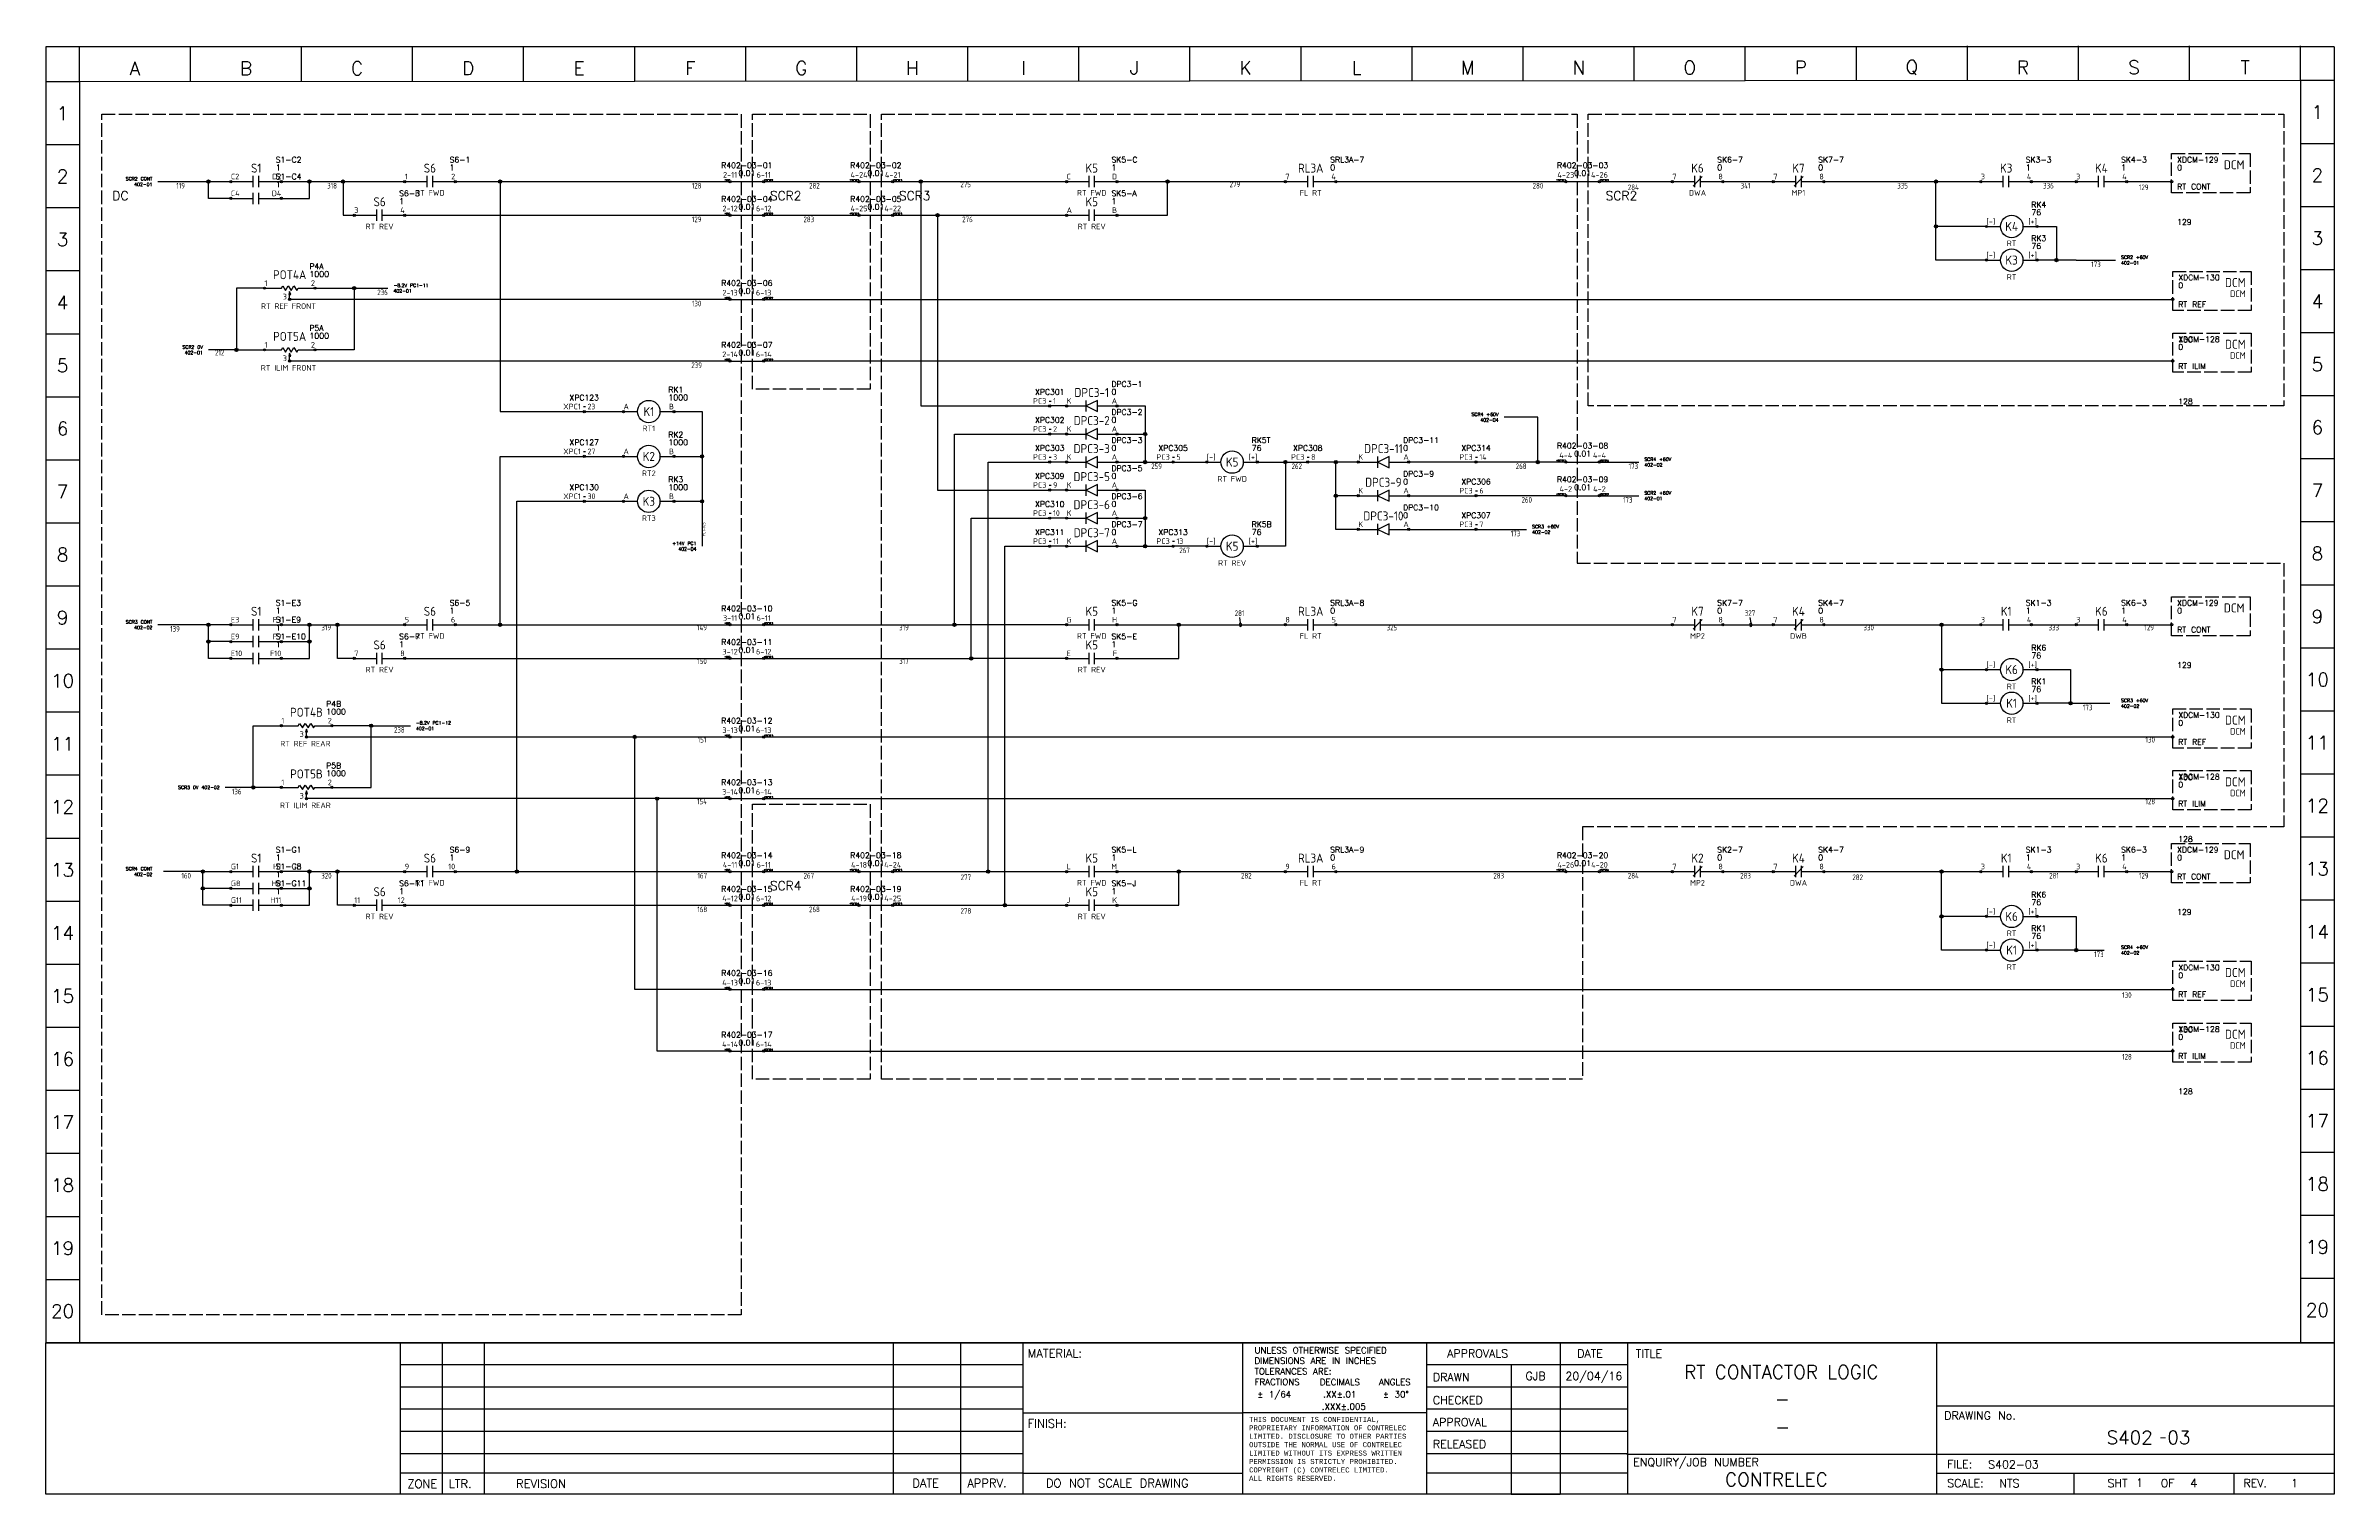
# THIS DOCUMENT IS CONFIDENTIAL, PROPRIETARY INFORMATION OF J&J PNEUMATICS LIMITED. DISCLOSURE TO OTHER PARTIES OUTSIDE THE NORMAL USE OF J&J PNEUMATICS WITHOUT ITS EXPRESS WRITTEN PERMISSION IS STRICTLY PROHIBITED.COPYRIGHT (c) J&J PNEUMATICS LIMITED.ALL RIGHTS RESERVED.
# Model space of a CAD drawing. Header units: millimetres. Extents: x 0 to 1020, y 0 to 646.
import ezdxf
from ezdxf.enums import TextEntityAlignment as Align

# ---------------------------------------------------------------- set-up
doc = ezdxf.new("R2010")
doc.units = ezdxf.units.MM
doc.header["$LTSCALE"] = 0.5
doc.linetypes.add('ACAD_ISO02W100', pattern=[15, 12, -3])
for name, color, linetype in [('LOCBOX', 7, 'ACAD_ISO02W100'), ('NETLIST', 50, 'Continuous'), ('OUTLINE_0', 7, 'Continuous'), ('OUTLINE_GRID', 7, 'Continuous'), ('SYMS', 7, 'Continuous'), ('WIREFIXED', 7, 'Continuous'), ('WIRES', 7, 'Continuous')]:
    doc.layers.add(name, color=color, linetype=linetype)
doc.styles.add('MONOTXT', font='monotxt', dxfattribs={"height": 0.125})
doc.styles.get("Standard").update_dxf_attribs({"font": 'txt.shx', "bigfont": 'gbcbig.shx'})
doc.styles.add('WD', font='romans.shx', dxfattribs={"bigfont": 'gbcbig.shx'})
doc.styles.add('WD_IEC', font='isocp2.shx', dxfattribs={"width": 0.9, "height": 4})

# ---------------------------------------------------------------- blocks, each defined once
blk = doc.blocks.new('CONTRELEC 2016 BLOCK')
for p, q in [((131.63, 68.75), (131.63, 12.5)), ((147.26, 68.75), (147.26, 12.5)), ((162.88, 68.75), (162.88, 12.5)), ((314.74, 68.75), (314.74, 12.5)), ((339.74, 68.75), (339.74, 12.5)), ((362.88, 68.75), (362.88, 12.5)), ((444.47, 68.75), (444.47, 12.5)), ((512.88, 68.75), (512.88, 12.5)), ((562.5, 68.75), (562.5, 12.5)), ((587.5, 68.75), (587.5, 12.5)), ((702.25, 68.75), (702.25, 12.5)), ((362.88, 60.54), (131.63, 60.54)), ((587.5, 60.54), (512.88, 60.54)), ((544.24, 60.54), (544.24, 12.5)), ((362.88, 52.29), (131.63, 52.29)), ((587.5, 52.27), (512.88, 52.27)), ((362.88, 44.04), (131.63, 44.04)), ((362.88, 42.79), (444.47, 42.79)), ((444.47, 42.9), (513.01, 42.9)), ((587.5, 44.04), (512.88, 44.04)), ((702.25, 45.31), (850, 45.31)), ((362.88, 35.79), (131.63, 35.79)), ((587.5, 35.79), (512.88, 35.79)), ((362.88, 27.54), (131.63, 27.54)), ((587.5, 27.54), (512.88, 27.54)), ((587.24, 27.38), (850, 27.38)), ((362.88, 20.29), (131.63, 20.29)), ((362.88, 20.29), (444.47, 20.29)), ((587.5, 20.29), (512.88, 20.29)), ((702.25, 20.31), (850, 20.31)), ((753.23, 20.31), (753.23, 12.5)), ((812.7, 20.31), (812.7, 12.5))]:
    blk.add_line(p, q)
blk.add_lwpolyline([(0, 68.75), (850, 68.75), (850, 12.5), (0, 12.5)], close=True)
at = {"layer": 'OUTLINE_0', "linetype": 'Continuous'}
blk.add_line((544.24, 12.5), (562.5, 12.5), dxfattribs=at)
at = {"insert": (784.15, 34.85), "char_height": 2.5, "width": 3.4096, "attachment_point": 1}
blk.add_mtext('\\pi0.87148;-', dxfattribs=at)
at = {"layer": 'OUTLINE_0'}
for s, height, p in [('MATERIAL:', 3.125, (364.7, 63.28)), ('UNLESS OTHERWISE SPECIFIED', 2.35, (448.97, 64.79)), ('DIMENSIONS ARE IN INCHES', 2.35, (448.97, 60.88)), ('APPROVALS', 3, (520.53, 63.28)), ('DATE', 3, (568.82, 63.28)), ('TITLE', 3, (590.57, 63.19)), ('TOLERANCES ARE:', 2.35, (448.97, 56.96)), ('FRACTIONS', 2.35, (449.01, 53.04)), ('%%P 1/64', 2.35, (450.01, 48.43)), ('DECIMALS', 2.35, (473.22, 52.96)), ('ANGLES', 2.35, (495.17, 52.96)), ('DRAWN', 3, (515.21, 54.5)), ('.XXX%%P.005', 2.35, (473.98, 43.89)), ('.XX%%P.01', 2.35, (474.49, 48.43)), ('%%P 30%%D', 2.35, (496.69, 48.43)), ('CHECKED', 3, (515.21, 45.93)), ('DRAWING No.', 3, (705.14, 40.21)), ('FINISH:', 3.125, (364.7, 37.21)), ('APPROVAL', 3, (515.21, 37.77)), ('RELEASED', 3, (515.21, 29.61)), ('ENQUIRY/JOB NUMBER', 3, (589.63, 22.91)), ('ZONE', 3.125, (134.3, 14.8)), ('LTR.', 3.125, (149.63, 14.83)), ('REVISION', 3.125, (174.72, 14.83)), ('DATE', 3.125, (321.88, 15.05)), ('APPRV.', 3.125, (342.3, 15.05)), ('DO NOT SCALE DRAWING', 3.125, (371.49, 15.05)), ('SCALE:', 3, (706.25, 15.11)), ('FILE:', 3, (706.25, 22.18)), ('SHT    OF', 3, (765.79, 15.11))]:
    blk.add_text(s, height=height, dxfattribs=at).set_placement(p)
at = {"layer": 'OUTLINE_0', "style": 'WD'}
blk.add_text('REV.', height=3, dxfattribs=at).set_placement((816.29, 15.11))
at = {"layer": 'OUTLINE_0', "insert": (446.94, 41.22), "char_height": 1.875, "width": 63.19, "attachment_point": 1, "style": 'MONOTXT'}
blk.add_mtext('THIS DOCUMENT IS CONFIDENTIAL, PROPRIETARY INFORMATION OF CONTRELEC LIMITED. DISCLOSURE TO OTHER PARTIES OUTSIDE THE NORMAL USE OF CONTRELEC LIMITED WITHOUT ITS EXPRESS WRITTEN PERMISSION IS STRICTLY PROHIBITED. COPYRIGHT (C) CONTRELEC LIMITED.^JALL RIGHTS RESERVED.', dxfattribs=at)
at = {"layer": 'OUTLINE_0', "style": 'WD'}
for tag, height, p in [('DWGDESC1', 5, (644.66, 57.89)), ('EDBY', 3, (553.37, 56.41)), ('EDDATE', 3, (575, 56.41)), ('CKBY', 3, (553.37, 48.16)), ('CKDATE', 3, (575, 48.16)), ('DWGDESC2', 5, (645.03, 47.96)), ('DWGDESC3', 5, (645.15, 37.57)), ('PROJDESC', 5, (642.81, 17.97)), ('REVISION', 3, (835.28, 16.64))]:
    blk.add_attdef(tag, text='', height=height, dxfattribs=at).set_placement(p, align=Align.MIDDLE_CENTER)
blk.add_attdef('DWGNO', text='', height=5, dxfattribs=at).set_placement((782.6, 33.58), align=Align.MIDDLE_RIGHT)
blk.add_attdef('SHEETNO', text='', height=5, dxfattribs=at).set_placement((788, 33.58), align=Align.MIDDLE_LEFT)
at = {"layer": 'OUTLINE_0', "style": 'WD', "flags": 1}
blk.add_attdef('WD_TB', (567.05, 15.25), '', height=3, dxfattribs=at)
at = {"layer": 'OUTLINE_0', "style": 'WD'}
for tag, p, height in [('FILENAME', (721.45, 22.05), 3), ('SCALE', (725.62, 15.05), 3), ('SH', (776.35, 15.29), 3), ('NSH', (796.5, 15.11), 3.12)]:
    blk.add_attdef(tag, p, '', height=height, dxfattribs=at)
blk = doc.blocks.new('2010 Grid')
at = {"layer": 'OUTLINE_GRID'}
for p, q in [((0, 481.25), (0, 0)), ((850, 481.25), (0, 481.25)), ((12.5, 468.31), (12.5, 481.25)), ((53.75, 468.33), (53.75, 481.27)), ((95, 468.35), (95, 481.29)), ((136.25, 468.37), (136.25, 481.32)), ((177.5, 468.39), (177.5, 481.34)), ((218.75, 468.41), (218.75, 481.36)), ((260, 468.44), (260, 481.38)), ((301.25, 468.46), (301.25, 481.4)), ((342.5, 468.48), (342.5, 481.43)), ((383.75, 468.5), (383.75, 481.45)), ((425, 468.52), (425, 481.47)), ((466.25, 468.55), (466.25, 481.49)), ((507.5, 468.57), (507.5, 481.51)), ((548.75, 468.59), (548.75, 481.53)), ((590, 468.61), (590, 481.56)), ((631.25, 468.63), (631.25, 481.58)), ((672.5, 468.66), (672.5, 481.6)), ((713.75, 468.68), (713.75, 481.62)), ((755, 468.7), (755, 481.64)), ((796.25, 468.72), (796.25, 481.67)), ((837.5, 468.74), (837.5, 481.69)), ((850, 481.25), (850, 0)), ((12.5, 468.31), (0, 468.31)), ((837.5, 468.74), (12.5, 468.31)), ((12.5, 468.31), (12.5, 0)), ((837.5, 468.74), (837.5, 0)), ((850, 468.74), (837.5, 468.74)), ((12.5, 444.89), (0, 444.89)), ((850, 445.33), (837.5, 445.33)), ((12.5, 421.47), (0, 421.47)), ((850, 421.91), (837.5, 421.91)), ((12.5, 398.06), (0, 398.06)), ((850, 398.5), (837.5, 398.5)), ((12.5, 374.64), (0, 374.64)), ((850, 375.08), (837.5, 375.08)), ((12.5, 351.23), (0, 351.23)), ((850, 351.67), (837.5, 351.67)), ((12.5, 327.81), (0, 327.81)), ((850, 328.25), (837.5, 328.25)), ((12.5, 304.4), (0, 304.4)), ((850, 304.84), (837.5, 304.84)), ((12.5, 280.98), (0, 280.98)), ((850, 281.42), (837.5, 281.42)), ((12.5, 257.57), (0, 257.57)), ((850, 258.01), (837.5, 258.01)), ((12.5, 234.15), (0, 234.15)), ((850, 234.59), (837.5, 234.59)), ((12.5, 210.74), (0, 210.74)), ((850, 211.18), (837.5, 211.18)), ((12.5, 187.32), (0, 187.32)), ((850, 187.76), (837.5, 187.76)), ((12.5, 163.91), (0, 163.91)), ((850, 164.35), (837.5, 164.35)), ((12.5, 140.49), (0, 140.49)), ((850, 140.93), (837.5, 140.93)), ((12.5, 117.08), (0, 117.08)), ((850, 117.51), (837.5, 117.51)), ((12.5, 93.66), (0, 93.66)), ((850, 94.1), (837.5, 94.1)), ((12.5, 70.25), (0, 70.25)), ((850, 70.68), (837.5, 70.68)), ((12.5, 46.83), (0, 46.83)), ((850, 47.27), (837.5, 47.27)), ((12.5, 23.42), (0, 23.42)), ((850, 23.85), (837.5, 23.85)), ((850, 0), (0, 0))]:
    blk.add_line(p, q, dxfattribs=at)
at = {"layer": 'OUTLINE_GRID', "char_height": 5, "width": 17.7556, "attachment_point": 5}
for s, insert in [('L', (486.88, 473.52)), ('M', (528.12, 473.54)), ('N', (569.38, 473.56)), ('O', (610.62, 473.59)), ('P', (651.88, 473.61)), ('Q', (693.12, 473.63)), ('R', (734.38, 473.65)), ('S', (775.62, 473.67)), ('T', (816.88, 473.69)), ('A', (33.12, 473.28)), ('B', (74.38, 473.3)), ('C', (115.62, 473.32)), ('D', (156.88, 473.34)), ('E', (198.12, 473.37)), ('F', (239.38, 473.39)), ('G', (280.62, 473.41)), ('H', (321.88, 473.43)), ('I', (363.12, 473.45)), ('J', (404.37, 473.48)), ('K', (445.62, 473.5)), ('1', (6.25, 456.6)), ('1', (843.75, 457.04)), ('2', (6.25, 433.18)), ('2', (843.75, 433.62)), ('3', (6.25, 409.77)), ('3', (843.75, 410.21)), ('4', (6.25, 386.35)), ('4', (843.75, 386.79)), ('5', (843.75, 363.37)), ('5', (6.25, 362.94)), ('6', (6.25, 339.52)), ('6', (843.75, 339.96)), ('7', (6.25, 316.11)), ('7', (843.75, 316.54)), ('8', (6.25, 292.69)), ('8', (843.75, 293.13)), ('9', (843.75, 269.71)), ('9', (6.25, 269.28)), ('10', (6.25, 245.86)), ('10', (843.75, 246.3)), ('11', (6.25, 222.44)), ('11', (843.75, 222.88)), ('12', (6.25, 199.03)), ('12', (843.75, 199.47)), ('13', (843.75, 176.05)), ('13', (6.25, 175.61)), ('14', (6.25, 152.2)), ('14', (843.75, 152.64)), ('15', (6.25, 128.78)), ('15', (843.75, 129.22)), ('16', (6.25, 105.37)), ('16', (843.75, 105.81)), ('17', (6.25, 81.95)), ('17', (843.75, 82.39)), ('18', (6.25, 58.54)), ('18', (843.75, 58.98)), ('19', (6.25, 35.12)), ('19', (843.75, 35.56)), ('20', (6.25, 11.71)), ('20', (843.75, 12.15))]:
    blk.add_mtext(s, dxfattribs=dict(at, insert=insert))
blk = doc.blocks.new('POT-1')
for p, q in [((0, 0), (7.5, 0)), ((7.5, 0), (8.1, 1)), ((8.1, 1), (9.4, -1)), ((9.4, -1), (10.6, 1)), ((10.6, 1), (11.9, -1)), ((11.9, -1), (13.1, 1)), ((13.1, 1), (14.4, -1)), ((14.4, -1), (15, 0)), ((15, 0), (22.5, 0)), ((11.2, -1.5), (10.8, -2.8)), ((10.8, -2.8), (11.7, -2.8)), ((11.7, -2.8), (11.2, -1.5)), ((11.2, -5), (11.2, -2.8))]:
    blk.add_line(p, q)
for centre in [(0, 0), (22.5, 0), (11.2, -5)]:
    blk.add_circle(centre, 0.5)
at = {"style": 'WD_IEC', "flags": 1}
blk.add_attdef('LOC', text='', height=4, dxfattribs=at).set_placement((11.2, 11), align=Align.MIDDLE_CENTER)
at = {"style": 'WD_IEC'}
for tag, p, height, flags in [('X4TERM01', (0, 0), 0.64, 1), ('TERM01', (0, 1), 2.5, 8), ('X1TERM02', (22.5, 0), 0.64, 1), ('X1TERM03', (11.2, -5), 0.64, 1)]:
    blk.add_attdef(tag, p, '', height=height, dxfattribs=dict(at, flags=flags))
for tag, height, p in [('TAG1', 4, (11.2, 6)), ('DESC1', 2.5, (10.8, -8))]:
    blk.add_attdef(tag, text='', height=height, dxfattribs=at).set_placement(p, align=Align.MIDDLE_CENTER)
at = {"style": 'WD_IEC', "flags": 8}
for tag, p in [('TERM02', (22.5, 1)), ('TERM03', (10, -5))]:
    blk.add_attdef(tag, text='', height=2.5, dxfattribs=at).set_placement(p, align=Align.RIGHT)
at = {"layer": 'NETLIST'}
for tag, p, height in [('NETTAG', (20, 8.5), 2.5), ('NETVALUE', (20, 5), 2.56)]:
    blk.add_attdef(tag, p, '', height=height, dxfattribs=at)
blk = doc.blocks.new('INTERCONNECT-H1')
blk.add_line((-2.5, 0), (12.5, 0))
for centre in [(-2.5, 0), (12.5, 0)]:
    blk.add_circle(centre, 0.5)
at = {"style": 'WD_IEC', "flags": 1}
for tag, height, p in [('LOC', 4, (5, 10)), ('TAG1', 4, (-2.4, 3.2)), ('DESC1', 2.5, (5, -2.5))]:
    blk.add_attdef(tag, text='', height=height, dxfattribs=at).set_placement(p, align=Align.MIDDLE_CENTER)
at = {"style": 'WD_IEC', "flags": 8}
for tag, p in [('TERM01', (-2.5, 1)), ('TERM02', (12.5, 1))]:
    blk.add_attdef(tag, text='', height=2.5, dxfattribs=at).set_placement(p, align=Align.BOTTOM_CENTER)
at = {"style": 'WD_IEC', "flags": 1}
blk.add_attdef('X4TERM01', (-2.5, 0), '', height=0.5, dxfattribs=at)
blk.add_attdef('X1TERM02', text='', height=0.5, dxfattribs=at).set_placement((12.5, 0), align=Align.RIGHT)
at = {"layer": 'NETLIST'}
blk.add_attdef('X4TERMDESC01', text='', height=1, dxfattribs=at).set_placement((-2.5, 0), align=Align.RIGHT)
for tag, p in [('NETVALUE', (5, 2.5)), ('NETTAG', (5, 6))]:
    blk.add_attdef(tag, text='', height=2.5, dxfattribs=at).set_placement(p, align=Align.CENTER)
blk.add_attdef('X1TERMDESC02', (12.5, 0), '', height=1, dxfattribs=at)
blk = doc.blocks.new('CONTACT-NO')
for p, q in [((2.5, 0), (12.5, 0)), ((12.5, -2.5), (12.5, 2.5)), ((15, -2.5), (15, 2.5)), ((15, 0), (25, 0))]:
    blk.add_line(p, q)
for centre in [(2.5, 0), (25, 0)]:
    blk.add_circle(centre, 0.5)
at = {"style": 'WD_IEC', "flags": 1}
blk.add_attdef('LOC', text='', height=4, dxfattribs=at).set_placement((13.75, 11), align=Align.MIDDLE_CENTER)
at = {"style": 'WD_IEC'}
for tag, p, height, flags in [('X4TERM01', (2.5, 0), 0.64, 1), ('TERM01', (2.5, 1), 2.5, 8), ('X1TERM02', (25, 0), 0.64, 1)]:
    blk.add_attdef(tag, p, '', height=height, dxfattribs=dict(at, flags=flags))
for tag, height, p in [('TAG1', 4, (13.75, 6)), ('DESC1', 2.5, (13.75, -5))]:
    blk.add_attdef(tag, text='', height=height, dxfattribs=at).set_placement(p, align=Align.MIDDLE_CENTER)
at = {"style": 'WD_IEC', "flags": 8}
blk.add_attdef('TERM02', text='', height=2.5, dxfattribs=at).set_placement((25, 1), align=Align.RIGHT)
at = {"layer": 'NETLIST'}
for tag, p, height in [('NETTAG', (22.5, 8.5), 2.5), ('NETVALUE', (22.5, 5), 2.56)]:
    blk.add_attdef(tag, p, '', height=height, dxfattribs=at)
blk = doc.blocks.new('WDDOT')
for radius in [0.72, 0.449, 0.223]:
    blk.add_circle((0, 0), radius)
blk = doc.blocks.new('WD_WNH2')
at = {"linetype": 'Continuous', "style": 'WD_IEC', "width": 0.8}
blk.add_attdef('WIRENO', text='', height=2.5, dxfattribs=at).set_placement((0, 0), align=Align.TOP_CENTER)
at = {"style": 'WD_IEC', "flags": 1}
for tag, p in [('W01USER', (0, -1.1)), ('W02USER', (0, -1.2)), ('W03USER', (0, -1.3)), ('W04USER', (0, -1.5)), ('W05USER', (0, -1.6)), ('W06USER', (0, -1.7)), ('W07USER', (0, -1.8)), ('W08USER', (0, -2)), ('W09USER', (0, -2.1)), ('W10USER', (0, -2.2))]:
    blk.add_attdef(tag, text='', height=0.08, dxfattribs=at).set_placement(p, align=Align.CENTER)
blk = doc.blocks.new('DCM-2')
at = {"linetype": 'ACAD_ISO02W100'}
blk.add_lwpolyline([(0, 12.5), (35, 12.5), (35, -5), (0, -5)], close=True, dxfattribs=at)
blk.add_circle((0, 0), 0.5)
at = {"style": 'WD_IEC'}
for tag, height, flags, p in [('LOC', 4, 1, (32.5, 14.5)), ('DESC1', 3, 8, (32.5, 2.5))]:
    blk.add_attdef(tag, text='', height=height, dxfattribs=dict(at, flags=flags)).set_placement(p, align=Align.MIDDLE_RIGHT)
at = {"style": 'WD_IEC', "flags": 1}
blk.add_attdef('X4TERM01', (0, 0), '', height=0.5, dxfattribs=at)
at = {"style": 'WD_IEC'}
blk.add_attdef('TAG1', text='', height=4, dxfattribs=at).set_placement((32.5, 7.5), align=Align.MIDDLE_RIGHT)
blk.add_attdef('TERMDESC01', text='', height=2.5).set_placement((2.5, -1), align=Align.TOP_LEFT)
blk.add_attdef('TERM01', text='', height=2.5).set_placement((2.5, -20), align=Align.BOTTOM_LEFT)
at = {"layer": 'NETLIST'}
for tag, p in [('NETTAG', (2.5, 8.5)), ('NETVALUE', (2.5, 5))]:
    blk.add_attdef(tag, p, '', height=2.5, dxfattribs=at)
blk = doc.blocks.new('CONTACT-NC')
for p, q in [((0, 0), (10, 0)), ((13.3, 2.3), (9.3, -2)), ((10, -2.5), (10, 2.5)), ((12.5, -2.5), (12.5, 2.5)), ((12.5, 0), (22.5, 0))]:
    blk.add_line(p, q)
for centre in [(0, 0), (22.5, 0)]:
    blk.add_circle(centre, 0.5)
at = {"style": 'WD_IEC', "flags": 1}
blk.add_attdef('LOC', text='', height=4, dxfattribs=at).set_placement((11.2, 11), align=Align.MIDDLE_CENTER)
at = {"style": 'WD_IEC'}
for tag, p, height, flags in [('X4TERM01', (0, 0), 0.64, 1), ('TERM01', (0, 1), 2.5, 8), ('X1TERM02', (22.5, 0), 0.64, 1)]:
    blk.add_attdef(tag, p, '', height=height, dxfattribs=dict(at, flags=flags))
for tag, height, p in [('TAG1', 4, (11.2, 6)), ('DESC1', 2.5, (11.2, -5))]:
    blk.add_attdef(tag, text='', height=height, dxfattribs=at).set_placement(p, align=Align.MIDDLE_CENTER)
at = {"style": 'WD_IEC', "flags": 8}
blk.add_attdef('TERM02', text='', height=2.5, dxfattribs=at).set_placement((22.5, 1), align=Align.RIGHT)
at = {"layer": 'NETLIST'}
for tag, p, height in [('NETTAG', (20, 8.5), 2.5), ('NETVALUE', (20, 5), 2.56)]:
    blk.add_attdef(tag, p, '', height=height, dxfattribs=at)
blk = doc.blocks.new('CONTACTOR-H')
for p, q in [((0, 0), (6.25, 0)), ((16.25, 0), (22.5, 0))]:
    blk.add_line(p, q)
for centre, radius in [((0, 0), 0.5), ((11.25, 0), 5), ((22.5, 0), 0.5)]:
    blk.add_circle(centre, radius)
at = {"style": 'WD_IEC', "flags": 1}
blk.add_attdef('LOC', text='', height=4, dxfattribs=at).set_placement((11.25, 8.5), align=Align.MIDDLE_CENTER)
at = {"style": 'WD_IEC'}
for tag, p, height, flags in [('X4TERM01', (0, 0), 0.64, 1), ('TERM01', (0, 1), 2.5, 8), ('X1TERM02', (22.5, 0), 0.64, 1)]:
    blk.add_attdef(tag, p, '', height=height, dxfattribs=dict(at, flags=flags))
for tag, height, p in [('TAG1', 4, (11.25, 0)), ('DESC1', 2.5, (11.25, -7.5))]:
    blk.add_attdef(tag, text='', height=height, dxfattribs=at).set_placement(p, align=Align.MIDDLE_CENTER)
at = {"style": 'WD_IEC', "flags": 8}
blk.add_attdef('TERM02', text='', height=2.5, dxfattribs=at).set_placement((22.5, 1), align=Align.RIGHT)
at = {"layer": 'NETLIST'}
for tag, p, height in [('NETTAG', (20, 8.5), 2.5), ('NETVALUE', (20, 5), 2.56)]:
    blk.add_attdef(tag, p, '', height=height, dxfattribs=at)
blk = doc.blocks.new('DIODE-L')
for p, q in [((-22.5, 0), (-13.75, 0)), ((-13.75, -2.5), (-13.75, 2.5)), ((-8.75, 2.5), (-13.75, 0)), ((-13.75, 0), (-8.75, -2.5)), ((-8.75, -2.5), (-8.75, 2.5)), ((-8.75, 0), (0, 0))]:
    blk.add_line(p, q)
for centre in [(-22.5, 0), (0, 0)]:
    blk.add_circle(centre, 0.5)
at = {"style": 'WD_IEC', "flags": 1}
blk.add_attdef('LOC', text='', height=4, dxfattribs=at).set_placement((-11.25, 11), align=Align.MIDDLE_CENTER)
at = {"style": 'WD_IEC'}
for tag, p, height, flags in [('X4TERM01', (-22.5, 0), 0.64, 1), ('TERM01', (-22.5, 1), 2.5, 8), ('X1TERM02', (0, 0), 0.64, 1)]:
    blk.add_attdef(tag, p, '', height=height, dxfattribs=dict(at, flags=flags))
for tag, height, p in [('TAG1', 4, (-11.25, 6)), ('DESC1', 2.5, (-11.25, -5))]:
    blk.add_attdef(tag, text='', height=height, dxfattribs=at).set_placement(p, align=Align.MIDDLE_CENTER)
at = {"style": 'WD_IEC', "flags": 8}
blk.add_attdef('TERM02', text='', height=2.5, dxfattribs=at).set_placement((0, 1), align=Align.RIGHT)
at = {"layer": 'NETLIST'}
for tag, p, height in [('NETTAG', (-2.5, 8.5), 2.5), ('NETVALUE', (-2.5, 5), 2.56)]:
    blk.add_attdef(tag, p, '', height=height, dxfattribs=at)
blk = doc.blocks.new('TBH-1')
blk.add_line((-0.3, 2.2), (0.6, 2.2))
blk.add_circle((0, 0), 0.5)
at = {"style": 'WD_IEC', "flags": 1}
blk.add_attdef('LOC', text='', height=4, dxfattribs=at).set_placement((-15, 7.5), align=Align.MIDDLE_LEFT)
at = {"style": 'WD_IEC'}
blk.add_attdef('TAG1', text='', height=2.5, dxfattribs=at).set_placement((-1.5, 1), align=Align.RIGHT)
at = {"style": 'WD_IEC', "flags": 1}
blk.add_attdef('X1TERM01', (0, 0), '', height=0.5, dxfattribs=at)
at = {"style": 'WD_IEC', "width": 0.9}
blk.add_attdef('TERM01', (1.5, 1), '', height=2.5, dxfattribs=at)
at = {"layer": 'NETLIST'}
for tag, p in [('NETVALUE', (0, -2.5)), ('NETTAG', (0, 5))]:
    blk.add_attdef(tag, text='', height=2.5, dxfattribs=at).set_placement(p, align=Align.CENTER)
blk = doc.blocks.new('WD_WNV2')
at = {"linetype": 'Continuous', "style": 'WD_IEC', "width": 0.8}
blk.add_attdef('WIRENO', text='', height=1.5, rotation=90, dxfattribs=at).set_placement((0, 0), align=Align.TOP_CENTER)
at = {"style": 'WD_IEC', "flags": 1}
for tag, p in [('W01USER', (1.9, -1.1)), ('W02USER', (1.9, -1.2)), ('W03USER', (1.9, -1.3)), ('W04USER', (1.9, -1.5)), ('W05USER', (1.9, -1.6)), ('W06USER', (1.9, -1.7)), ('W07USER', (1.9, -1.8)), ('W08USER', (1.9, -2)), ('W09USER', (1.9, -2.1)), ('W10USER', (1.9, -2.2))]:
    blk.add_attdef(tag, text='', height=0.08, dxfattribs=at).set_placement(p, align=Align.CENTER)

msp = doc.modelspace()

# ---------------------------------------------------------------- linework, layer by layer
at = {"layer": 'LOCBOX'}
for points in [[(25, 615), (310, 615), (310, 80), (25, 80)], [(315, 615), (367.5, 615), (367.5, 492.5), (315, 492.5)], [(372.5, 615), (682.5, 615), (682.5, 615), (682.5, 415), (997.5, 415), (997.5, 297.5), (685, 297.5), (685, 185), (372.5, 185)], [(687.5, 615), (997.5, 615), (997.5, 485), (687.5, 485)], [(315, 307.5), (367.5, 307.5), (367.5, 185), (315, 185)]]:
    msp.add_lwpolyline(points, close=True, dxfattribs=at)
at = {"layer": 'WIREFIXED'}
for points in [[(532.1, 390.8), (532.4, 388.3), (532.1, 387.9), (532.1, 387.1), (532.6, 386.7), (532.9, 387.1), (532.9, 387.9), (532.6, 388.1)], [(759.6, 390.7), (759.9, 388.3), (759.6, 387.9), (759.6, 387.1), (760.1, 386.7), (760.4, 387.1), (760.4, 387.9), (760.1, 388.1)]]:
    msp.add_lwpolyline(points, dxfattribs=at)
at = {"layer": 'WIRES'}
for p, q in [((50, 585), (82.5, 585)), ((72.5, 577.5), (72.5, 585)), ((105, 585), (160, 585)), ((117.5, 577.5), (117.5, 585)), ((132.5, 585), (132.5, 570)), ((182.5, 585), (305, 585)), ((202.5, 585), (202.5, 482.5)), ((320, 585), (362.5, 585)), ((377.5, 585), (455, 585)), ((390, 585), (390, 485)), ((477.5, 585), (552.5, 585)), ((500, 570), (500, 585)), ((575, 585), (677.5, 585)), ((692.5, 585), (725, 585)), ((747.5, 585), (770, 585)), ((792.5, 585), (862.5, 585)), ((842.5, 550), (842.5, 585)), ((885, 585), (905, 585)), ((927.5, 585), (947.5, 585)), ((82.5, 577.5), (72.5, 577.5)), ((105, 577.5), (117.5, 577.5)), ((132.5, 570), (137.5, 570)), ((160, 570), (305, 570)), ((320, 570), (362.5, 570)), ((377.5, 570), (455, 570)), ((397.5, 570), (397.5, 447.5)), ((477.5, 570), (500, 570)), ((865, 565), (842.5, 565)), ((887.5, 565), (896.2, 565)), ((896.2, 565), (896.2, 550)), ((865, 550), (842.5, 550)), ((896.2, 550), (887.5, 550)), ((905, 550), (896.2, 550)), ((905, 550), (922.5, 550)), ((97.5, 537.5), (85, 537.5)), ((85, 537.5), (85, 510)), ((305, 532.5), (108.7, 532.5)), ((120, 537.5), (137.5, 537.5)), ((137.5, 537.5), (137.5, 510)), ((137.5, 537.5), (152.5, 537.5)), ((320, 532.5), (948, 532.5)), ((85, 510), (72.5, 510)), ((85, 510), (97.5, 510)), ((137.5, 510), (120, 510)), ((305, 505), (108.7, 505)), ((948, 505), (320, 505)), ((202.5, 482.5), (240, 482.5)), ((240, 482.5), (257.5, 482.5)), ((280, 482.5), (292.5, 482.5)), ((292.5, 482.5), (292.5, 422.5)), ((390, 485), (447.5, 485)), ((455, 485), (447.5, 485)), ((477.5, 485), (490, 485)), ((490, 485), (490, 460)), ((665, 480), (650, 480)), ((665, 460), (665, 480)), ((405, 387.5), (405, 472.5)), ((405, 472.5), (447.5, 472.5)), ((455, 472.5), (447.5, 472.5)), ((477.5, 472.5), (490, 472.5)), ((202.5, 387.5), (202.5, 462.5)), ((202.5, 462.5), (240, 462.5)), ((240, 462.5), (257.5, 462.5)), ((280, 462.5), (292.5, 462.5)), ((420, 277.5), (420, 460)), ((420, 460), (447.5, 460)), ((455, 460), (447.5, 460)), ((477.5, 460), (490, 460)), ((490, 460), (502.5, 460)), ((502.5, 460), (517.5, 460)), ((540, 460), (552.5, 460)), ((552.5, 460), (552.5, 422.5)), ((552.5, 460), (562.5, 460)), ((585, 460), (562.5, 460)), ((575, 445), (575, 460)), ((637.5, 460), (607.5, 460)), ((677.5, 460), (637.5, 460)), ((692.5, 460), (710, 460)), ((210, 277.5), (210, 442.5)), ((210, 442.5), (240, 442.5)), ((240, 442.5), (257.5, 442.5)), ((280, 442.5), (292.5, 442.5)), ((397.5, 447.5), (447.5, 447.5)), ((455, 447.5), (447.5, 447.5)), ((477.5, 447.5), (490, 447.5)), ((490, 447.5), (490, 422.5)), ((585, 445), (575, 445)), ((575, 430), (575, 445)), ((575, 445), (575, 445)), ((607.5, 445), (637.5, 445)), ((677.5, 445), (637.5, 445)), ((692.5, 445), (710, 445)), ((412.5, 372.5), (412.5, 435)), ((412.5, 435), (447.5, 435)), ((455, 435), (447.5, 435)), ((477.5, 435), (490, 435)), ((585, 430), (575, 430)), ((607.5, 430), (637.5, 430)), ((637.5, 430), (660, 430)), ((427.5, 262.5), (427.5, 422.5)), ((427.5, 422.5), (447.5, 422.5)), ((455, 422.5), (447.5, 422.5)), ((477.5, 422.5), (490, 422.5)), ((490, 422.5), (502.5, 422.5)), ((517.5, 422.5), (502.5, 422.5)), ((552.5, 422.5), (540, 422.5)), ((82.5, 387.5), (50, 387.5)), ((72.5, 380), (72.5, 387.5)), ((82.5, 380), (72.5, 380)), ((72.5, 377.5), (72.5, 380)), ((72.5, 372.5), (72.5, 377.5)), ((105, 387.5), (160, 387.5)), ((105, 380), (117.5, 380)), ((117.5, 380), (117.5, 387.5)), ((117.5, 372.5), (117.5, 380)), ((130, 372.5), (130, 387.5)), ((182.5, 387.5), (305, 387.5)), ((320, 387.5), (405, 387.5)), ((455, 387.5), (405, 387.5)), ((477.5, 387.5), (552.5, 387.5)), ((505, 372.5), (505, 387.5)), ((575, 387.5), (725, 387.5)), ((747.5, 387.5), (770, 387.5)), ((792.5, 387.5), (862.5, 387.5)), ((845, 387.5), (845, 367.5)), ((885, 387.5), (905, 387.5)), ((927.5, 387.5), (947.5, 387.5)), ((82.5, 372.5), (72.5, 372.5)), ((105, 372.5), (117.5, 372.5)), ((137.5, 372.5), (130, 372.5)), ((160, 372.5), (305, 372.5)), ((320, 372.5), (412.5, 372.5)), ((455, 372.5), (412.5, 372.5)), ((477.5, 372.5), (505, 372.5)), ((845, 367.5), (865, 367.5)), ((845, 367.5), (845, 352.5)), ((887.5, 367.5), (902.5, 367.5)), ((902.5, 367.5), (902.5, 352.5)), ((845, 352.5), (865, 352.5)), ((902.5, 352.5), (887.5, 352.5)), ((902.5, 352.5), (920, 352.5)), ((92.5, 315), (92.5, 342.5)), ((92.5, 342.5), (105, 342.5)), ((116.2, 337.5), (305, 337.5)), ((145, 342.5), (127.5, 342.5)), ((145, 315), (145, 342.5)), ((145, 342.5), (162.5, 342.5)), ((262.5, 225), (262.5, 337.5)), ((320, 337.5), (948, 337.5)), ((92.5, 315), (80, 315)), ((105, 315), (92.5, 315)), ((305, 310), (116.2, 310)), ((127.5, 315), (145, 315)), ((272.5, 197.5), (272.5, 310)), ((320, 310), (948, 310)), ((70, 277.5), (52.5, 277.5)), ((70, 262.5), (70, 277.5)), ((70, 277.5), (82.5, 277.5)), ((117.5, 277.5), (105, 277.5)), ((117.5, 262.5), (117.5, 277.5)), ((117.5, 277.5), (160, 277.5)), ((130, 262.5), (130, 277.5)), ((182.5, 277.5), (305, 277.5)), ((320, 277.5), (362.5, 277.5)), ((377.5, 277.5), (455, 277.5)), ((477.5, 277.5), (552.5, 277.5)), ((505, 262.5), (505, 277.5)), ((575, 277.5), (677.5, 277.5)), ((692.5, 277.5), (725, 277.5)), ((747.5, 277.5), (770, 277.5)), ((792.5, 277.5), (862.5, 277.5)), ((845, 242.5), (845, 277.5)), ((885, 277.5), (905, 277.5)), ((927.5, 277.5), (947.5, 277.5)), ((82.5, 270), (70, 270)), ((105, 270), (117.5, 270)), ((82.5, 262.5), (70, 262.5)), ((105, 262.5), (117.5, 262.5)), ((137.5, 262.5), (130, 262.5)), ((160, 262.5), (305, 262.5)), ((320, 262.5), (362.5, 262.5)), ((377.5, 262.5), (455, 262.5)), ((477.5, 262.5), (505, 262.5)), ((865, 257.5), (845, 257.5)), ((887.5, 257.5), (905, 257.5)), ((905, 257.5), (905, 242.5)), ((865, 242.5), (845, 242.5)), ((905, 242.5), (887.5, 242.5)), ((905, 242.5), (917.5, 242.5)), ((305, 225), (262.5, 225)), ((320, 225), (940, 225)), ((940, 225), (940, 225)), ((940, 225), (948, 225)), ((305, 197.5), (272.5, 197.5)), ((320, 197.5), (940, 197.5)), ((940, 197.5), (940, 197.5)), ((940, 197.5), (948, 197.5))]:
    msp.add_line(p, q, dxfattribs=at)

# ---------------------------------------------------------------- block references
at = {"xscale": 1.2, "yscale": 1.2, "zscale": 1.2}
msp.add_blockref('2010 Grid', (0, 67.5), dxfattribs=at)
ref = msp.add_blockref('CONTACT-NO', (80, 585))
ref.add_attrib('NETTAG', 'S1-C2', (102.5, 593.5), dxfattribs={"layer": 'NETLIST', "height": 2.5})
ref.add_attrib('NETVALUE', '1', (102.5, 590), dxfattribs={"layer": 'NETLIST', "height": 2.56})
ref.add_attrib('TAG1', 'S1', dxfattribs={"height": 4, "style": 'WD_IEC'}).set_placement((93.8, 591), align=Align.MIDDLE_CENTER)
ref.add_attrib('TERM01', 'C2', (82.5, 586), dxfattribs={"height": 2.5, "style": 'WD_IEC'})
ref.add_attrib('TERM02', 'D2', dxfattribs={"height": 2.5, "style": 'WD_IEC'}).set_placement((105, 586), align=Align.RIGHT)
ref = msp.add_blockref('CONTACT-NO', (157.5, 585))
ref.add_attrib('NETTAG', 'S6-1', (180, 593.5), dxfattribs={"layer": 'NETLIST', "height": 2.5})
ref.add_attrib('NETVALUE', '1', (180, 590), dxfattribs={"layer": 'NETLIST', "height": 2.56})
ref.add_attrib('TAG1', 'S6', dxfattribs={"height": 4, "style": 'WD_IEC'}).set_placement((171.2, 591), align=Align.MIDDLE_CENTER)
ref.add_attrib('DESC1', 'RT FWD', dxfattribs={"height": 2.5, "style": 'WD_IEC'}).set_placement((171.2, 580), align=Align.MIDDLE_CENTER)
ref.add_attrib('TERM01', '1', (160, 586), dxfattribs={"height": 2.5, "style": 'WD_IEC'})
ref.add_attrib('TERM02', '2', dxfattribs={"height": 2.5, "style": 'WD_IEC'}).set_placement((182.5, 586), align=Align.RIGHT)
ref = msp.add_blockref('INTERCONNECT-H1', (307.5, 585))
ref.add_attrib('TERM02', '6-11', dxfattribs={"height": 2.5, "style": 'WD_IEC'}).set_placement((320, 586), align=Align.BOTTOM_CENTER)
ref.add_attrib('TERM01', '2-11', dxfattribs={"height": 2.5, "style": 'WD_IEC'}).set_placement((305, 586), align=Align.BOTTOM_CENTER)
ref.add_attrib('NETVALUE', '0.01', dxfattribs={"layer": 'NETLIST', "height": 2.5}).set_placement((312.5, 587.5), align=Align.CENTER)
ref.add_attrib('NETTAG', 'R402-03-01', dxfattribs={"layer": 'NETLIST', "height": 2.5}).set_placement((312.5, 591), align=Align.CENTER)
ref.add_attrib('X4TERMDESC01', '*DC', dxfattribs={"layer": 'NETLIST', "height": 1}).set_placement((305, 585), align=Align.RIGHT)
ref.add_attrib('X1TERMDESC02', '*SCR2', (320, 585), dxfattribs={"layer": 'NETLIST', "height": 1})
ref = msp.add_blockref('INTERCONNECT-H1', (365, 585))
ref.add_attrib('TERM02', '4-21', dxfattribs={"height": 2.5, "style": 'WD_IEC'}).set_placement((377.5, 586), align=Align.BOTTOM_CENTER)
ref.add_attrib('TERM01', '4-24', dxfattribs={"height": 2.5, "style": 'WD_IEC'}).set_placement((362.5, 586), align=Align.BOTTOM_CENTER)
ref.add_attrib('NETVALUE', '0.01', dxfattribs={"layer": 'NETLIST', "height": 2.5}).set_placement((370, 587.5), align=Align.CENTER)
ref.add_attrib('NETTAG', 'R402-03-02', dxfattribs={"layer": 'NETLIST', "height": 2.5}).set_placement((370, 591), align=Align.CENTER)
ref.add_attrib('X4TERMDESC01', '*SCR2', dxfattribs={"layer": 'NETLIST', "height": 1}).set_placement((362.5, 585), align=Align.RIGHT)
ref.add_attrib('X1TERMDESC02', '*SCR3', (377.5, 585), dxfattribs={"layer": 'NETLIST', "height": 1})
ref = msp.add_blockref('CONTACT-NO', (452.5, 585))
ref.add_attrib('NETTAG', 'SK5-C', (475, 593.5), dxfattribs={"layer": 'NETLIST', "height": 2.5})
ref.add_attrib('NETVALUE', '1', (475, 590), dxfattribs={"layer": 'NETLIST', "height": 2.56})
ref.add_attrib('TAG1', 'K5', dxfattribs={"height": 4, "style": 'WD_IEC'}).set_placement((466.2, 591), align=Align.MIDDLE_CENTER)
ref.add_attrib('DESC1', 'RT FWD', dxfattribs={"height": 2.5, "style": 'WD_IEC'}).set_placement((466.2, 580), align=Align.MIDDLE_CENTER)
ref.add_attrib('TERM01', 'C', (455, 586), dxfattribs={"height": 2.5, "style": 'WD_IEC'})
ref.add_attrib('TERM02', 'D', dxfattribs={"height": 2.5, "style": 'WD_IEC'}).set_placement((477.5, 586), align=Align.RIGHT)
ref = msp.add_blockref('CONTACT-NO', (550, 585))
ref.add_attrib('NETTAG', 'SRL3A-7', (572.5, 593.5), dxfattribs={"layer": 'NETLIST', "height": 2.5})
ref.add_attrib('NETVALUE', '0', (572.5, 590), dxfattribs={"layer": 'NETLIST', "height": 2.56})
ref.add_attrib('TAG1', 'RL3A', dxfattribs={"height": 4, "style": 'WD_IEC'}).set_placement((563.8, 591), align=Align.MIDDLE_CENTER)
ref.add_attrib('DESC1', 'FL RT', dxfattribs={"height": 2.5, "style": 'WD_IEC'}).set_placement((563.8, 580), align=Align.MIDDLE_CENTER)
ref.add_attrib('TERM01', '7', (552.5, 586), dxfattribs={"height": 2.5, "style": 'WD_IEC'})
ref.add_attrib('TERM02', '4', dxfattribs={"height": 2.5, "style": 'WD_IEC'}).set_placement((575, 586), align=Align.RIGHT)
ref = msp.add_blockref('INTERCONNECT-H1', (680, 585))
ref.add_attrib('TERM02', '4-26', dxfattribs={"height": 2.5, "style": 'WD_IEC'}).set_placement((692.5, 586), align=Align.BOTTOM_CENTER)
ref.add_attrib('TERM01', '4-23', dxfattribs={"height": 2.5, "style": 'WD_IEC'}).set_placement((677.5, 586), align=Align.BOTTOM_CENTER)
ref.add_attrib('NETVALUE', '0.01', dxfattribs={"layer": 'NETLIST', "height": 2.5}).set_placement((685, 587.5), align=Align.CENTER)
ref.add_attrib('NETTAG', 'R402-03-03', dxfattribs={"layer": 'NETLIST', "height": 2.5}).set_placement((685, 591), align=Align.CENTER)
ref.add_attrib('X4TERMDESC01', '*SCR3', dxfattribs={"layer": 'NETLIST', "height": 1}).set_placement((677.5, 585), align=Align.RIGHT)
ref.add_attrib('X1TERMDESC02', '*SCR2', (692.5, 585), dxfattribs={"layer": 'NETLIST', "height": 1})
ref = msp.add_blockref('CONTACT-NC', (725, 585))
ref.add_attrib('TERM02', '8', dxfattribs={"height": 2.5, "style": 'WD_IEC'}).set_placement((747.5, 586), align=Align.RIGHT)
ref.add_attrib('TERM01', '7', (725, 586), dxfattribs={"height": 2.5, "style": 'WD_IEC'})
ref.add_attrib('DESC1', 'DWA', dxfattribs={"height": 2.5, "style": 'WD_IEC'}).set_placement((736.2, 580), align=Align.MIDDLE_CENTER)
ref.add_attrib('TAG1', 'K6', dxfattribs={"height": 4, "style": 'WD_IEC'}).set_placement((736.2, 591), align=Align.MIDDLE_CENTER)
ref.add_attrib('NETVALUE', '0', (745, 590), dxfattribs={"layer": 'NETLIST', "height": 2.56})
ref.add_attrib('NETTAG', 'SK6-7', (745, 593.5), dxfattribs={"layer": 'NETLIST', "height": 2.5})
ref = msp.add_blockref('CONTACT-NC', (770, 585))
ref.add_attrib('TERM02', '8', dxfattribs={"height": 2.5, "style": 'WD_IEC'}).set_placement((792.5, 586), align=Align.RIGHT)
ref.add_attrib('TERM01', '7', (770, 586), dxfattribs={"height": 2.5, "style": 'WD_IEC'})
ref.add_attrib('DESC1', 'MP1', dxfattribs={"height": 2.5, "style": 'WD_IEC'}).set_placement((781.2, 580), align=Align.MIDDLE_CENTER)
ref.add_attrib('TAG1', 'K7', dxfattribs={"height": 4, "style": 'WD_IEC'}).set_placement((781.2, 591), align=Align.MIDDLE_CENTER)
ref.add_attrib('NETVALUE', '0', (790, 590), dxfattribs={"layer": 'NETLIST', "height": 2.56})
ref.add_attrib('NETTAG', 'SK7-7', (790, 593.5), dxfattribs={"layer": 'NETLIST', "height": 2.5})
ref = msp.add_blockref('CONTACT-NO', (860, 585))
ref.add_attrib('NETTAG', 'SK3-3', (882.5, 593.5), dxfattribs={"layer": 'NETLIST', "height": 2.5})
ref.add_attrib('NETVALUE', '1', (882.5, 590), dxfattribs={"layer": 'NETLIST', "height": 2.56})
ref.add_attrib('TAG1', 'K3', dxfattribs={"height": 4, "style": 'WD_IEC'}).set_placement((873.8, 591), align=Align.MIDDLE_CENTER)
ref.add_attrib('TERM01', '3', (862.5, 586), dxfattribs={"height": 2.5, "style": 'WD_IEC'})
ref.add_attrib('TERM02', '4', dxfattribs={"height": 2.5, "style": 'WD_IEC'}).set_placement((885, 586), align=Align.RIGHT)
ref = msp.add_blockref('CONTACT-NO', (902.5, 585))
ref.add_attrib('NETTAG', 'SK4-3', (925, 593.5), dxfattribs={"layer": 'NETLIST', "height": 2.5})
ref.add_attrib('NETVALUE', '1', (925, 590), dxfattribs={"layer": 'NETLIST', "height": 2.56})
ref.add_attrib('TAG1', 'K4', dxfattribs={"height": 4, "style": 'WD_IEC'}).set_placement((916.2, 591), align=Align.MIDDLE_CENTER)
ref.add_attrib('TERM01', '3', (905, 586), dxfattribs={"height": 2.5, "style": 'WD_IEC'})
ref.add_attrib('TERM02', '4', dxfattribs={"height": 2.5, "style": 'WD_IEC'}).set_placement((927.5, 586), align=Align.RIGHT)
for name, p, values in [('DCM-2', (947.5, 585), {'TERMDESC01': 'RT CONT', 'TAG1': 'DCM', 'TERM01': '129', 'NETTAG': 'XDCM-129', 'NETVALUE': '0'}), ('TBH-1', (240, 482.5), {'TAG1': 'XPC1', 'TERM01': '23', 'NETTAG': 'XPC123'}), ('TBH-1', (447.5, 485), {'TAG1': 'PC3', 'TERM01': '1', 'NETTAG': 'XPC301'}), ('TBH-1', (447.5, 472.5), {'TAG1': 'PC3', 'TERM01': '2', 'NETTAG': 'XPC302'}), ('TBH-1', (240, 462.5), {'TAG1': 'XPC1', 'TERM01': '27', 'NETTAG': 'XPC127'}), ('TBH-1', (447.5, 460), {'TAG1': 'PC3', 'TERM01': '3', 'NETTAG': 'XPC303'}), ('TBH-1', (502.5, 460), {'TAG1': 'PC3', 'TERM01': '5', 'NETTAG': 'XPC305'}), ('TBH-1', (562.5, 460), {'TAG1': 'PC3', 'TERM01': '8', 'NETTAG': 'XPC308'}), ('TBH-1', (637.5, 460), {'TAG1': 'PC3', 'TERM01': '14', 'NETTAG': 'XPC314'}), ('TBH-1', (240, 442.5), {'TAG1': 'XPC1', 'TERM01': '30', 'NETTAG': 'XPC130'}), ('TBH-1', (447.5, 447.5), {'TAG1': 'PC3', 'TERM01': '9', 'NETTAG': 'XPC309'}), ('TBH-1', (637.5, 445), {'TAG1': 'PC3', 'TERM01': '6', 'NETTAG': 'XPC306'}), ('TBH-1', (447.5, 435), {'TAG1': 'PC3', 'TERM01': '10', 'NETTAG': 'XPC310'}), ('TBH-1', (447.5, 422.5), {'TAG1': 'PC3', 'TERM01': '11', 'NETTAG': 'XPC311'}), ('TBH-1', (502.5, 422.5), {'TAG1': 'PC3', 'TERM01': '13', 'NETTAG': 'XPC313'}), ('TBH-1', (637.5, 430), {'TAG1': 'PC3', 'TERM01': '7', 'NETTAG': 'XPC307'}), ('DCM-2', (947.5, 387.5), {'TERMDESC01': 'RT CONT', 'TAG1': 'DCM', 'TERM01': '129', 'NETTAG': 'XDCM-129', 'NETVALUE': '0'}), ('DCM-2', (947.5, 277.5), {'TERMDESC01': 'RT CONT', 'TAG1': 'DCM', 'TERM01': '129', 'NETTAG': 'XDCM-129', 'NETVALUE': '0'})]:
    msp.add_blockref(name, p).add_auto_attribs(values)
ref = msp.add_blockref('CONTACT-NO', (80, 577.5))
ref.add_attrib('NETTAG', 'S1-C4', (102.5, 586), dxfattribs={"layer": 'NETLIST', "height": 2.5})
ref.add_attrib('NETVALUE', '1', (102.5, 582.5), dxfattribs={"layer": 'NETLIST', "height": 2.56})
ref.add_attrib('TERM01', 'C4', (82.5, 578.5), dxfattribs={"height": 2.5, "style": 'WD_IEC'})
ref.add_attrib('TERM02', 'D4', dxfattribs={"height": 2.5, "style": 'WD_IEC'}).set_placement((105, 578.5), align=Align.RIGHT)
ref = msp.add_blockref('CONTACT-NO', (135, 570))
ref.add_attrib('NETTAG', 'S6-3', (157.5, 578.5), dxfattribs={"layer": 'NETLIST', "height": 2.5})
ref.add_attrib('NETVALUE', '1', (157.5, 575), dxfattribs={"layer": 'NETLIST', "height": 2.56})
ref.add_attrib('TAG1', 'S6', dxfattribs={"height": 4, "style": 'WD_IEC'}).set_placement((148.8, 576), align=Align.MIDDLE_CENTER)
ref.add_attrib('DESC1', 'RT REV', dxfattribs={"height": 2.5, "style": 'WD_IEC'}).set_placement((148.8, 565), align=Align.MIDDLE_CENTER)
ref.add_attrib('TERM01', '3', (137.5, 571), dxfattribs={"height": 2.5, "style": 'WD_IEC'})
ref.add_attrib('TERM02', '4', dxfattribs={"height": 2.5, "style": 'WD_IEC'}).set_placement((160, 571), align=Align.RIGHT)
ref = msp.add_blockref('INTERCONNECT-H1', (307.5, 570))
ref.add_attrib('TERM02', '6-12', dxfattribs={"height": 2.5, "style": 'WD_IEC'}).set_placement((320, 571), align=Align.BOTTOM_CENTER)
ref.add_attrib('TERM01', '2-12', dxfattribs={"height": 2.5, "style": 'WD_IEC'}).set_placement((305, 571), align=Align.BOTTOM_CENTER)
ref.add_attrib('NETVALUE', '0.01', dxfattribs={"layer": 'NETLIST', "height": 2.5}).set_placement((312.5, 572.5), align=Align.CENTER)
ref.add_attrib('NETTAG', 'R402-03-04', dxfattribs={"layer": 'NETLIST', "height": 2.5}).set_placement((312.5, 576), align=Align.CENTER)
ref.add_attrib('X4TERMDESC01', '*DC', dxfattribs={"layer": 'NETLIST', "height": 1}).set_placement((305, 570), align=Align.RIGHT)
ref.add_attrib('X1TERMDESC02', '*SCR2', (320, 570), dxfattribs={"layer": 'NETLIST', "height": 1})
ref = msp.add_blockref('INTERCONNECT-H1', (365, 570))
ref.add_attrib('TERM02', '4-22', dxfattribs={"height": 2.5, "style": 'WD_IEC'}).set_placement((377.5, 571), align=Align.BOTTOM_CENTER)
ref.add_attrib('TERM01', '4-25', dxfattribs={"height": 2.5, "style": 'WD_IEC'}).set_placement((362.5, 571), align=Align.BOTTOM_CENTER)
ref.add_attrib('NETVALUE', '0.01', dxfattribs={"layer": 'NETLIST', "height": 2.5}).set_placement((370, 572.5), align=Align.CENTER)
ref.add_attrib('NETTAG', 'R402-03-05', dxfattribs={"layer": 'NETLIST', "height": 2.5}).set_placement((370, 576), align=Align.CENTER)
ref.add_attrib('X4TERMDESC01', '*SCR2', dxfattribs={"layer": 'NETLIST', "height": 1}).set_placement((362.5, 570), align=Align.RIGHT)
ref.add_attrib('X1TERMDESC02', '*SCR3', (377.5, 570), dxfattribs={"layer": 'NETLIST', "height": 1})
ref = msp.add_blockref('CONTACT-NO', (452.5, 570))
ref.add_attrib('NETTAG', 'SK5-A', (475, 578.5), dxfattribs={"layer": 'NETLIST', "height": 2.5})
ref.add_attrib('NETVALUE', '1', (475, 575), dxfattribs={"layer": 'NETLIST', "height": 2.56})
ref.add_attrib('TAG1', 'K5', dxfattribs={"height": 4, "style": 'WD_IEC'}).set_placement((466.2, 576), align=Align.MIDDLE_CENTER)
ref.add_attrib('DESC1', 'RT REV', dxfattribs={"height": 2.5, "style": 'WD_IEC'}).set_placement((466.2, 565), align=Align.MIDDLE_CENTER)
ref.add_attrib('TERM01', 'A', (455, 571), dxfattribs={"height": 2.5, "style": 'WD_IEC'})
ref.add_attrib('TERM02', 'B', dxfattribs={"height": 2.5, "style": 'WD_IEC'}).set_placement((477.5, 571), align=Align.RIGHT)
ref = msp.add_blockref('CONTACTOR-H', (865, 565))
ref.add_attrib('TERM02', '[+]', dxfattribs={"height": 2.5, "style": 'WD_IEC'}).set_placement((887.5, 566), align=Align.RIGHT)
ref.add_attrib('TERM01', '[-]', (865, 566), dxfattribs={"height": 2.5, "style": 'WD_IEC'})
ref.add_attrib('DESC1', 'RT', dxfattribs={"height": 2.5, "style": 'WD_IEC'}).set_placement((876.2, 557.5), align=Align.MIDDLE_CENTER)
ref.add_attrib('TAG1', 'K4', dxfattribs={"height": 4, "style": 'WD_IEC'}).set_placement((876.2, 565), align=Align.MIDDLE_CENTER)
ref.add_attrib('NETVALUE', '76', (885, 570), dxfattribs={"layer": 'NETLIST', "height": 2.56})
ref.add_attrib('NETTAG', 'RK4', (885, 573.5), dxfattribs={"layer": 'NETLIST', "height": 2.5})
ref = msp.add_blockref('CONTACTOR-H', (865, 550))
ref.add_attrib('TERM02', '[+]', dxfattribs={"height": 2.5, "style": 'WD_IEC'}).set_placement((887.5, 551), align=Align.RIGHT)
ref.add_attrib('TERM01', '[-]', (865, 551), dxfattribs={"height": 2.5, "style": 'WD_IEC'})
ref.add_attrib('DESC1', 'RT', dxfattribs={"height": 2.5, "style": 'WD_IEC'}).set_placement((876.2, 542.5), align=Align.MIDDLE_CENTER)
ref.add_attrib('TAG1', 'K3', dxfattribs={"height": 4, "style": 'WD_IEC'}).set_placement((876.2, 550), align=Align.MIDDLE_CENTER)
ref.add_attrib('NETVALUE', '76', (885, 555), dxfattribs={"layer": 'NETLIST', "height": 2.56})
ref.add_attrib('NETTAG', 'RK3', (885, 558.5), dxfattribs={"layer": 'NETLIST', "height": 2.5})
ref = msp.add_blockref('POT-1', (97.5, 537.5))
ref.add_attrib('TERM03', '3', dxfattribs={"height": 2.5, "style": 'WD_IEC'}).set_placement((107.5, 532.5), align=Align.RIGHT)
ref.add_attrib('TERM02', '2', dxfattribs={"height": 2.5, "style": 'WD_IEC'}).set_placement((120, 538.5), align=Align.RIGHT)
ref.add_attrib('TERM01', '1', (97.5, 538.5), dxfattribs={"height": 2.5, "style": 'WD_IEC'})
ref.add_attrib('DESC1', 'RT REF FRONT', dxfattribs={"height": 2.5, "style": 'WD_IEC'}).set_placement((108.2, 529.5), align=Align.MIDDLE_CENTER)
ref.add_attrib('TAG1', 'POT4A', dxfattribs={"height": 4, "style": 'WD_IEC'}).set_placement((108.7, 543.5), align=Align.MIDDLE_CENTER)
ref.add_attrib('NETVALUE', '1000', (117.5, 542.5), dxfattribs={"layer": 'NETLIST', "height": 2.56})
ref.add_attrib('NETTAG', 'P4A', (117.5, 546), dxfattribs={"layer": 'NETLIST', "height": 2.5})
ref = msp.add_blockref('INTERCONNECT-H1', (307.5, 532.5))
ref.add_attrib('TERM02', '6-13', dxfattribs={"height": 2.5, "style": 'WD_IEC'}).set_placement((320, 533.5), align=Align.BOTTOM_CENTER)
ref.add_attrib('TERM01', '2-13', dxfattribs={"height": 2.5, "style": 'WD_IEC'}).set_placement((305, 533.5), align=Align.BOTTOM_CENTER)
ref.add_attrib('NETVALUE', '0.01', dxfattribs={"layer": 'NETLIST', "height": 2.5}).set_placement((312.5, 535), align=Align.CENTER)
ref.add_attrib('NETTAG', 'R402-03-06', dxfattribs={"layer": 'NETLIST', "height": 2.5}).set_placement((312.5, 538.5), align=Align.CENTER)
ref.add_attrib('X4TERMDESC01', '*DC', dxfattribs={"layer": 'NETLIST', "height": 1}).set_placement((305, 532.5), align=Align.RIGHT)
ref.add_attrib('X1TERMDESC02', '*SCR2', (320, 532.5), dxfattribs={"layer": 'NETLIST', "height": 1})
ref = msp.add_blockref('DCM-2', (948, 532.5))
ref.add_attrib('TERMDESC01', 'RT REF', dxfattribs={"height": 2.5}).set_placement((950.5, 531.5), align=Align.TOP_LEFT)
ref.add_attrib('DESC1', 'DCM', dxfattribs={"height": 3, "style": 'WD_IEC'}).set_placement((980.5, 535), align=Align.MIDDLE_RIGHT)
ref.add_attrib('TAG1', 'DCM', dxfattribs={"height": 4, "style": 'WD_IEC'}).set_placement((980.5, 540), align=Align.MIDDLE_RIGHT)
ref.add_attrib('TERM01', '130', dxfattribs={"height": 2.5}).set_placement((950.5, 512.5), align=Align.BOTTOM_LEFT)
ref.add_attrib('NETTAG', 'XDCM-130', (950.5, 541), dxfattribs={"layer": 'NETLIST', "height": 2.5})
ref.add_attrib('NETVALUE', '0', (950.5, 537.5), dxfattribs={"layer": 'NETLIST', "height": 2.5})
ref = msp.add_blockref('POT-1', (97.5, 510))
ref.add_attrib('TERM03', '3', dxfattribs={"height": 2.5, "style": 'WD_IEC'}).set_placement((107.5, 505), align=Align.RIGHT)
ref.add_attrib('TERM02', '2', dxfattribs={"height": 2.5, "style": 'WD_IEC'}).set_placement((120, 511), align=Align.RIGHT)
ref.add_attrib('TERM01', '1', (97.5, 511), dxfattribs={"height": 2.5, "style": 'WD_IEC'})
ref.add_attrib('DESC1', 'RT ILIM FRONT', dxfattribs={"height": 2.5, "style": 'WD_IEC'}).set_placement((108.2, 502), align=Align.MIDDLE_CENTER)
ref.add_attrib('TAG1', 'POT5A', dxfattribs={"height": 4, "style": 'WD_IEC'}).set_placement((108.7, 516), align=Align.MIDDLE_CENTER)
ref.add_attrib('NETVALUE', '1000', (117.5, 515), dxfattribs={"layer": 'NETLIST', "height": 2.56})
ref.add_attrib('NETTAG', 'P5A', (117.5, 518.5), dxfattribs={"layer": 'NETLIST', "height": 2.5})
ref = msp.add_blockref('INTERCONNECT-H1', (307.5, 505))
ref.add_attrib('TERM02', '6-14', dxfattribs={"height": 2.5, "style": 'WD_IEC'}).set_placement((320, 506), align=Align.BOTTOM_CENTER)
ref.add_attrib('TERM01', '2-14', dxfattribs={"height": 2.5, "style": 'WD_IEC'}).set_placement((305, 506), align=Align.BOTTOM_CENTER)
ref.add_attrib('NETVALUE', '0.01', dxfattribs={"layer": 'NETLIST', "height": 2.5}).set_placement((312.5, 507.5), align=Align.CENTER)
ref.add_attrib('NETTAG', 'R402-03-07', dxfattribs={"layer": 'NETLIST', "height": 2.5}).set_placement((312.5, 511), align=Align.CENTER)
ref.add_attrib('X4TERMDESC01', '*DC', dxfattribs={"layer": 'NETLIST', "height": 1}).set_placement((305, 505), align=Align.RIGHT)
ref.add_attrib('X1TERMDESC02', '*SCR2', (320, 505), dxfattribs={"layer": 'NETLIST', "height": 1})
ref = msp.add_blockref('DCM-2', (948, 505))
ref.add_attrib('TERMDESC01', 'RT ILIM', dxfattribs={"height": 2.5}).set_placement((950.5, 504), align=Align.TOP_LEFT)
ref.add_attrib('DESC1', 'DCM', dxfattribs={"height": 3, "style": 'WD_IEC'}).set_placement((980.5, 507.5), align=Align.MIDDLE_RIGHT)
ref.add_attrib('TAG1', 'DCM', dxfattribs={"height": 4, "style": 'WD_IEC'}).set_placement((980.5, 512.5), align=Align.MIDDLE_RIGHT)
ref.add_attrib('TERM01', '128', dxfattribs={"height": 2.5}).set_placement((950.5, 485), align=Align.BOTTOM_LEFT)
ref.add_attrib('NETTAG', 'XDCM-128', (950.5, 513.5), dxfattribs={"layer": 'NETLIST', "height": 2.5})
ref.add_attrib('NETVALUE', '0', (950.5, 510), dxfattribs={"layer": 'NETLIST', "height": 2.5})
ref = msp.add_blockref('CONTACTOR-H', (257.5, 482.5))
ref.add_attrib('TERM02', 'B', dxfattribs={"height": 2.5, "style": 'WD_IEC'}).set_placement((280, 483.5), align=Align.RIGHT)
ref.add_attrib('TERM01', 'A', (257.5, 483.5), dxfattribs={"height": 2.5, "style": 'WD_IEC'})
ref.add_attrib('DESC1', 'RT1', dxfattribs={"height": 2.5, "style": 'WD_IEC'}).set_placement((268.8, 475), align=Align.MIDDLE_CENTER)
ref.add_attrib('TAG1', 'K1', dxfattribs={"height": 4, "style": 'WD_IEC'}).set_placement((268.8, 482.5), align=Align.MIDDLE_CENTER)
ref.add_attrib('NETVALUE', '1000', (277.5, 487.5), dxfattribs={"layer": 'NETLIST', "height": 2.56})
ref.add_attrib('NETTAG', 'RK1', (277.5, 491), dxfattribs={"layer": 'NETLIST', "height": 2.5})
ref = msp.add_blockref('DIODE-L', (477.5, 485))
ref.add_attrib('NETTAG', 'DPC3-1', (475, 493.5), dxfattribs={"layer": 'NETLIST', "height": 2.5})
ref.add_attrib('NETVALUE', '0', (475, 490), dxfattribs={"layer": 'NETLIST', "height": 2.56})
ref.add_attrib('TAG1', 'DPC3-1', dxfattribs={"height": 4, "style": 'WD_IEC'}).set_placement((466.2, 491), align=Align.MIDDLE_CENTER)
ref.add_attrib('TERM01', 'K', (455, 486), dxfattribs={"height": 2.5, "style": 'WD_IEC'})
ref.add_attrib('TERM02', 'A', dxfattribs={"height": 2.5, "style": 'WD_IEC'}).set_placement((477.5, 486), align=Align.RIGHT)
ref = msp.add_blockref('DIODE-L', (477.5, 472.5))
ref.add_attrib('NETTAG', 'DPC3-2', (475, 481), dxfattribs={"layer": 'NETLIST', "height": 2.5})
ref.add_attrib('NETVALUE', '0', (475, 477.5), dxfattribs={"layer": 'NETLIST', "height": 2.56})
ref.add_attrib('TAG1', 'DPC3-2', dxfattribs={"height": 4, "style": 'WD_IEC'}).set_placement((466.2, 478.5), align=Align.MIDDLE_CENTER)
ref.add_attrib('TERM01', 'K', (455, 473.5), dxfattribs={"height": 2.5, "style": 'WD_IEC'})
ref.add_attrib('TERM02', 'A', dxfattribs={"height": 2.5, "style": 'WD_IEC'}).set_placement((477.5, 473.5), align=Align.RIGHT)
ref = msp.add_blockref('CONTACTOR-H', (257.5, 462.5))
ref.add_attrib('TERM02', 'B', dxfattribs={"height": 2.5, "style": 'WD_IEC'}).set_placement((280, 463.5), align=Align.RIGHT)
ref.add_attrib('TERM01', 'A', (257.5, 463.5), dxfattribs={"height": 2.5, "style": 'WD_IEC'})
ref.add_attrib('DESC1', 'RT2', dxfattribs={"height": 2.5, "style": 'WD_IEC'}).set_placement((268.8, 455), align=Align.MIDDLE_CENTER)
ref.add_attrib('TAG1', 'K2', dxfattribs={"height": 4, "style": 'WD_IEC'}).set_placement((268.8, 462.5), align=Align.MIDDLE_CENTER)
ref.add_attrib('NETVALUE', '1000', (277.5, 467.5), dxfattribs={"layer": 'NETLIST', "height": 2.56})
ref.add_attrib('NETTAG', 'RK2', (277.5, 471), dxfattribs={"layer": 'NETLIST', "height": 2.5})
ref = msp.add_blockref('DIODE-L', (477.5, 460))
ref.add_attrib('NETTAG', 'DPC3-3', (475, 468.5), dxfattribs={"layer": 'NETLIST', "height": 2.5})
ref.add_attrib('NETVALUE', '0', (475, 465), dxfattribs={"layer": 'NETLIST', "height": 2.56})
ref.add_attrib('TAG1', 'DPC3-3', dxfattribs={"height": 4, "style": 'WD_IEC'}).set_placement((466.2, 466), align=Align.MIDDLE_CENTER)
ref.add_attrib('TERM01', 'K', (455, 461), dxfattribs={"height": 2.5, "style": 'WD_IEC'})
ref.add_attrib('TERM02', 'A', dxfattribs={"height": 2.5, "style": 'WD_IEC'}).set_placement((477.5, 461), align=Align.RIGHT)
ref = msp.add_blockref('CONTACTOR-H', (517.5, 460))
ref.add_attrib('TERM02', '[+]', dxfattribs={"height": 2.5, "style": 'WD_IEC'}).set_placement((540, 461), align=Align.RIGHT)
ref.add_attrib('TERM01', '[-]', (517.5, 461), dxfattribs={"height": 2.5, "style": 'WD_IEC'})
ref.add_attrib('DESC1', 'RT FWD', dxfattribs={"height": 2.5, "style": 'WD_IEC'}).set_placement((528.8, 452.5), align=Align.MIDDLE_CENTER)
ref.add_attrib('TAG1', 'K5', dxfattribs={"height": 4, "style": 'WD_IEC'}).set_placement((528.8, 460), align=Align.MIDDLE_CENTER)
ref.add_attrib('NETVALUE', '76', (537.5, 465), dxfattribs={"layer": 'NETLIST', "height": 2.56})
ref.add_attrib('NETTAG', 'RK5T', (537.5, 468.5), dxfattribs={"layer": 'NETLIST', "height": 2.5})
ref = msp.add_blockref('DIODE-L', (607.5, 460))
ref.add_attrib('NETTAG', 'DPC3-11', (605, 468.5), dxfattribs={"layer": 'NETLIST', "height": 2.5})
ref.add_attrib('NETVALUE', '0', (605, 465), dxfattribs={"layer": 'NETLIST', "height": 2.56})
ref.add_attrib('TAG1', 'DPC3-11', dxfattribs={"height": 4, "style": 'WD_IEC'}).set_placement((596.2, 466), align=Align.MIDDLE_CENTER)
ref.add_attrib('TERM01', 'K', (585, 461), dxfattribs={"height": 2.5, "style": 'WD_IEC'})
ref.add_attrib('TERM02', 'A', dxfattribs={"height": 2.5, "style": 'WD_IEC'}).set_placement((607.5, 461), align=Align.RIGHT)
ref = msp.add_blockref('INTERCONNECT-H1', (680, 460))
ref.add_attrib('TERM02', '4-4', dxfattribs={"height": 2.5, "style": 'WD_IEC'}).set_placement((692.5, 461), align=Align.BOTTOM_CENTER)
ref.add_attrib('TERM01', '4-4', dxfattribs={"height": 2.5, "style": 'WD_IEC'}).set_placement((677.5, 461), align=Align.BOTTOM_CENTER)
ref.add_attrib('NETVALUE', '0.01', dxfattribs={"layer": 'NETLIST', "height": 2.5}).set_placement((685, 462.5), align=Align.CENTER)
ref.add_attrib('NETTAG', 'R402-03-08', dxfattribs={"layer": 'NETLIST', "height": 2.5}).set_placement((685, 466), align=Align.CENTER)
ref.add_attrib('X4TERMDESC01', '*SCR3', dxfattribs={"layer": 'NETLIST', "height": 1}).set_placement((677.5, 460), align=Align.RIGHT)
ref.add_attrib('X1TERMDESC02', '*SCR4', (692.5, 460), dxfattribs={"layer": 'NETLIST', "height": 1})
ref = msp.add_blockref('CONTACTOR-H', (257.5, 442.5))
ref.add_attrib('TERM02', 'B', dxfattribs={"height": 2.5, "style": 'WD_IEC'}).set_placement((280, 443.5), align=Align.RIGHT)
ref.add_attrib('TERM01', 'A', (257.5, 443.5), dxfattribs={"height": 2.5, "style": 'WD_IEC'})
ref.add_attrib('DESC1', 'RT3', dxfattribs={"height": 2.5, "style": 'WD_IEC'}).set_placement((268.8, 435), align=Align.MIDDLE_CENTER)
ref.add_attrib('TAG1', 'K3', dxfattribs={"height": 4, "style": 'WD_IEC'}).set_placement((268.8, 442.5), align=Align.MIDDLE_CENTER)
ref.add_attrib('NETVALUE', '1000', (277.5, 447.5), dxfattribs={"layer": 'NETLIST', "height": 2.56})
ref.add_attrib('NETTAG', 'RK3', (277.5, 451), dxfattribs={"layer": 'NETLIST', "height": 2.5})
ref = msp.add_blockref('DIODE-L', (477.5, 447.5))
ref.add_attrib('NETTAG', 'DPC3-5', (475, 456), dxfattribs={"layer": 'NETLIST', "height": 2.5})
ref.add_attrib('NETVALUE', '0', (475, 452.5), dxfattribs={"layer": 'NETLIST', "height": 2.56})
ref.add_attrib('TAG1', 'DPC3-5', dxfattribs={"height": 4, "style": 'WD_IEC'}).set_placement((466.2, 453.5), align=Align.MIDDLE_CENTER)
ref.add_attrib('TERM01', 'K', (455, 448.5), dxfattribs={"height": 2.5, "style": 'WD_IEC'})
ref.add_attrib('TERM02', 'A', dxfattribs={"height": 2.5, "style": 'WD_IEC'}).set_placement((477.5, 448.5), align=Align.RIGHT)
ref = msp.add_blockref('DIODE-L', (607.5, 445))
ref.add_attrib('NETTAG', 'DPC3-9', (605, 453.5), dxfattribs={"layer": 'NETLIST', "height": 2.5})
ref.add_attrib('NETVALUE', '0', (605, 450), dxfattribs={"layer": 'NETLIST', "height": 2.56})
ref.add_attrib('TAG1', 'DPC3-9', dxfattribs={"height": 4, "style": 'WD_IEC'}).set_placement((596.2, 451), align=Align.MIDDLE_CENTER)
ref.add_attrib('TERM01', 'K', (585, 446), dxfattribs={"height": 2.5, "style": 'WD_IEC'})
ref.add_attrib('TERM02', 'A', dxfattribs={"height": 2.5, "style": 'WD_IEC'}).set_placement((607.5, 446), align=Align.RIGHT)
ref = msp.add_blockref('INTERCONNECT-H1', (680, 445))
ref.add_attrib('TERM02', '4-2', dxfattribs={"height": 2.5, "style": 'WD_IEC'}).set_placement((692.5, 446), align=Align.BOTTOM_CENTER)
ref.add_attrib('TERM01', '4-2', dxfattribs={"height": 2.5, "style": 'WD_IEC'}).set_placement((677.5, 446), align=Align.BOTTOM_CENTER)
ref.add_attrib('NETVALUE', '0.01', dxfattribs={"layer": 'NETLIST', "height": 2.5}).set_placement((685, 447.5), align=Align.CENTER)
ref.add_attrib('NETTAG', 'R402-03-09', dxfattribs={"layer": 'NETLIST', "height": 2.5}).set_placement((685, 451), align=Align.CENTER)
ref.add_attrib('X4TERMDESC01', '*SCR3', dxfattribs={"layer": 'NETLIST', "height": 1}).set_placement((677.5, 445), align=Align.RIGHT)
ref.add_attrib('X1TERMDESC02', '*SCR2', (692.5, 445), dxfattribs={"layer": 'NETLIST', "height": 1})
ref = msp.add_blockref('DIODE-L', (477.5, 435))
ref.add_attrib('NETTAG', 'DPC3-6', (475, 443.5), dxfattribs={"layer": 'NETLIST', "height": 2.5})
ref.add_attrib('NETVALUE', '0', (475, 440), dxfattribs={"layer": 'NETLIST', "height": 2.56})
ref.add_attrib('TAG1', 'DPC3-6', dxfattribs={"height": 4, "style": 'WD_IEC'}).set_placement((466.2, 441), align=Align.MIDDLE_CENTER)
ref.add_attrib('TERM01', 'K', (455, 436), dxfattribs={"height": 2.5, "style": 'WD_IEC'})
ref.add_attrib('TERM02', 'A', dxfattribs={"height": 2.5, "style": 'WD_IEC'}).set_placement((477.5, 436), align=Align.RIGHT)
ref = msp.add_blockref('DIODE-L', (607.5, 430))
ref.add_attrib('NETTAG', 'DPC3-10', (605, 438.5), dxfattribs={"layer": 'NETLIST', "height": 2.5})
ref.add_attrib('NETVALUE', '0', (605, 435), dxfattribs={"layer": 'NETLIST', "height": 2.56})
ref.add_attrib('TAG1', 'DPC3-10', dxfattribs={"height": 4, "style": 'WD_IEC'}).set_placement((596.2, 436), align=Align.MIDDLE_CENTER)
ref.add_attrib('TERM01', 'K', (585, 431), dxfattribs={"height": 2.5, "style": 'WD_IEC'})
ref.add_attrib('TERM02', 'A', dxfattribs={"height": 2.5, "style": 'WD_IEC'}).set_placement((607.5, 431), align=Align.RIGHT)
ref = msp.add_blockref('DIODE-L', (477.5, 422.5))
ref.add_attrib('NETTAG', 'DPC3-7', (475, 431), dxfattribs={"layer": 'NETLIST', "height": 2.5})
ref.add_attrib('NETVALUE', '0', (475, 427.5), dxfattribs={"layer": 'NETLIST', "height": 2.56})
ref.add_attrib('TAG1', 'DPC3-7', dxfattribs={"height": 4, "style": 'WD_IEC'}).set_placement((466.2, 428.5), align=Align.MIDDLE_CENTER)
ref.add_attrib('TERM01', 'K', (455, 423.5), dxfattribs={"height": 2.5, "style": 'WD_IEC'})
ref.add_attrib('TERM02', 'A', dxfattribs={"height": 2.5, "style": 'WD_IEC'}).set_placement((477.5, 423.5), align=Align.RIGHT)
ref = msp.add_blockref('CONTACTOR-H', (517.5, 422.5))
ref.add_attrib('TERM02', '[+]', dxfattribs={"height": 2.5, "style": 'WD_IEC'}).set_placement((540, 423.5), align=Align.RIGHT)
ref.add_attrib('TERM01', '[-]', (517.5, 423.5), dxfattribs={"height": 2.5, "style": 'WD_IEC'})
ref.add_attrib('DESC1', 'RT REV', dxfattribs={"height": 2.5, "style": 'WD_IEC'}).set_placement((528.8, 415), align=Align.MIDDLE_CENTER)
ref.add_attrib('TAG1', 'K5', dxfattribs={"height": 4, "style": 'WD_IEC'}).set_placement((528.8, 422.5), align=Align.MIDDLE_CENTER)
ref.add_attrib('NETVALUE', '76', (537.5, 427.5), dxfattribs={"layer": 'NETLIST', "height": 2.56})
ref.add_attrib('NETTAG', 'RK5B', (537.5, 431), dxfattribs={"layer": 'NETLIST', "height": 2.5})
ref = msp.add_blockref('CONTACT-NO', (80, 387.5))
ref.add_attrib('NETTAG', 'S1-E3', (102.5, 396), dxfattribs={"layer": 'NETLIST', "height": 2.5})
ref.add_attrib('NETVALUE', '1', (102.5, 392.5), dxfattribs={"layer": 'NETLIST', "height": 2.56})
ref.add_attrib('TAG1', 'S1', dxfattribs={"height": 4, "style": 'WD_IEC'}).set_placement((93.8, 393.5), align=Align.MIDDLE_CENTER)
ref.add_attrib('TERM01', 'E3', (82.5, 388.5), dxfattribs={"height": 2.5, "style": 'WD_IEC'})
ref.add_attrib('TERM02', 'F3', dxfattribs={"height": 2.5, "style": 'WD_IEC'}).set_placement((105, 388.5), align=Align.RIGHT)
ref = msp.add_blockref('CONTACT-NO', (157.5, 387.5))
ref.add_attrib('NETTAG', 'S6-5', (180, 396), dxfattribs={"layer": 'NETLIST', "height": 2.5})
ref.add_attrib('NETVALUE', '1', (180, 392.5), dxfattribs={"layer": 'NETLIST', "height": 2.56})
ref.add_attrib('TAG1', 'S6', dxfattribs={"height": 4, "style": 'WD_IEC'}).set_placement((171.2, 393.5), align=Align.MIDDLE_CENTER)
ref.add_attrib('DESC1', 'RT FWD', dxfattribs={"height": 2.5, "style": 'WD_IEC'}).set_placement((171.2, 382.5), align=Align.MIDDLE_CENTER)
ref.add_attrib('TERM01', '5', (160, 388.5), dxfattribs={"height": 2.5, "style": 'WD_IEC'})
ref.add_attrib('TERM02', '6', dxfattribs={"height": 2.5, "style": 'WD_IEC'}).set_placement((182.5, 388.5), align=Align.RIGHT)
ref = msp.add_blockref('CONTACT-NO', (452.5, 387.5))
ref.add_attrib('NETTAG', 'SK5-G', (475, 396), dxfattribs={"layer": 'NETLIST', "height": 2.5})
ref.add_attrib('NETVALUE', '1', (475, 392.5), dxfattribs={"layer": 'NETLIST', "height": 2.56})
ref.add_attrib('TAG1', 'K5', dxfattribs={"height": 4, "style": 'WD_IEC'}).set_placement((466.2, 393.5), align=Align.MIDDLE_CENTER)
ref.add_attrib('DESC1', 'RT FWD', dxfattribs={"height": 2.5, "style": 'WD_IEC'}).set_placement((466.2, 382.5), align=Align.MIDDLE_CENTER)
ref.add_attrib('TERM01', 'G', (455, 388.5), dxfattribs={"height": 2.5, "style": 'WD_IEC'})
ref.add_attrib('TERM02', 'H', dxfattribs={"height": 2.5, "style": 'WD_IEC'}).set_placement((477.5, 388.5), align=Align.RIGHT)
ref = msp.add_blockref('CONTACT-NO', (550, 387.5))
ref.add_attrib('NETTAG', 'SRL3A-8', (572.5, 396), dxfattribs={"layer": 'NETLIST', "height": 2.5})
ref.add_attrib('NETVALUE', '0', (572.5, 392.5), dxfattribs={"layer": 'NETLIST', "height": 2.56})
ref.add_attrib('TAG1', 'RL3A', dxfattribs={"height": 4, "style": 'WD_IEC'}).set_placement((563.8, 393.5), align=Align.MIDDLE_CENTER)
ref.add_attrib('DESC1', 'FL RT', dxfattribs={"height": 2.5, "style": 'WD_IEC'}).set_placement((563.8, 382.5), align=Align.MIDDLE_CENTER)
ref.add_attrib('TERM01', '8', (552.5, 388.5), dxfattribs={"height": 2.5, "style": 'WD_IEC'})
ref.add_attrib('TERM02', '5', dxfattribs={"height": 2.5, "style": 'WD_IEC'}).set_placement((575, 388.5), align=Align.RIGHT)
ref = msp.add_blockref('CONTACT-NC', (725, 387.5))
ref.add_attrib('TERM02', '8', dxfattribs={"height": 2.5, "style": 'WD_IEC'}).set_placement((747.5, 388.5), align=Align.RIGHT)
ref.add_attrib('TERM01', '7', (725, 388.5), dxfattribs={"height": 2.5, "style": 'WD_IEC'})
ref.add_attrib('DESC1', 'MP2', dxfattribs={"height": 2.5, "style": 'WD_IEC'}).set_placement((736.2, 382.5), align=Align.MIDDLE_CENTER)
ref.add_attrib('TAG1', 'K7', dxfattribs={"height": 4, "style": 'WD_IEC'}).set_placement((736.2, 393.5), align=Align.MIDDLE_CENTER)
ref.add_attrib('NETVALUE', '0', (745, 392.5), dxfattribs={"layer": 'NETLIST', "height": 2.56})
ref.add_attrib('NETTAG', 'SK7-7', (745, 396), dxfattribs={"layer": 'NETLIST', "height": 2.5})
ref = msp.add_blockref('CONTACT-NC', (770, 387.5))
ref.add_attrib('TERM02', '8', dxfattribs={"height": 2.5, "style": 'WD_IEC'}).set_placement((792.5, 388.5), align=Align.RIGHT)
ref.add_attrib('TERM01', '7', (770, 388.5), dxfattribs={"height": 2.5, "style": 'WD_IEC'})
ref.add_attrib('DESC1', 'DWB', dxfattribs={"height": 2.5, "style": 'WD_IEC'}).set_placement((781.2, 382.5), align=Align.MIDDLE_CENTER)
ref.add_attrib('TAG1', 'K4', dxfattribs={"height": 4, "style": 'WD_IEC'}).set_placement((781.2, 393.5), align=Align.MIDDLE_CENTER)
ref.add_attrib('NETVALUE', '0', (790, 392.5), dxfattribs={"layer": 'NETLIST', "height": 2.56})
ref.add_attrib('NETTAG', 'SK4-7', (790, 396), dxfattribs={"layer": 'NETLIST', "height": 2.5})
ref = msp.add_blockref('CONTACT-NO', (860, 387.5))
ref.add_attrib('NETTAG', 'SK1-3', (882.5, 396), dxfattribs={"layer": 'NETLIST', "height": 2.5})
ref.add_attrib('NETVALUE', '1', (882.5, 392.5), dxfattribs={"layer": 'NETLIST', "height": 2.56})
ref.add_attrib('TAG1', 'K1', dxfattribs={"height": 4, "style": 'WD_IEC'}).set_placement((873.8, 393.5), align=Align.MIDDLE_CENTER)
ref.add_attrib('TERM01', '3', (862.5, 388.5), dxfattribs={"height": 2.5, "style": 'WD_IEC'})
ref.add_attrib('TERM02', '4', dxfattribs={"height": 2.5, "style": 'WD_IEC'}).set_placement((885, 388.5), align=Align.RIGHT)
ref = msp.add_blockref('CONTACT-NO', (902.5, 387.5))
ref.add_attrib('NETTAG', 'SK6-3', (925, 396), dxfattribs={"layer": 'NETLIST', "height": 2.5})
ref.add_attrib('NETVALUE', '1', (925, 392.5), dxfattribs={"layer": 'NETLIST', "height": 2.56})
ref.add_attrib('TAG1', 'K6', dxfattribs={"height": 4, "style": 'WD_IEC'}).set_placement((916.2, 393.5), align=Align.MIDDLE_CENTER)
ref.add_attrib('TERM01', '3', (905, 388.5), dxfattribs={"height": 2.5, "style": 'WD_IEC'})
ref.add_attrib('TERM02', '4', dxfattribs={"height": 2.5, "style": 'WD_IEC'}).set_placement((927.5, 388.5), align=Align.RIGHT)
ref = msp.add_blockref('CONTACT-NO', (80, 380))
ref.add_attrib('NETTAG', 'S1-E9', (102.5, 388.5), dxfattribs={"layer": 'NETLIST', "height": 2.5})
ref.add_attrib('NETVALUE', '1', (102.5, 385), dxfattribs={"layer": 'NETLIST', "height": 2.56})
ref.add_attrib('TERM01', 'E9', (82.5, 381), dxfattribs={"height": 2.5, "style": 'WD_IEC'})
ref.add_attrib('TERM02', 'F9', dxfattribs={"height": 2.5, "style": 'WD_IEC'}).set_placement((105, 381), align=Align.RIGHT)
ref = msp.add_blockref('INTERCONNECT-H1', (307.5, 387.5))
ref.add_attrib('TERM02', '6-11', dxfattribs={"height": 2.5, "style": 'WD_IEC'}).set_placement((320, 388.5), align=Align.BOTTOM_CENTER)
ref.add_attrib('TERM01', '3-11', dxfattribs={"height": 2.5, "style": 'WD_IEC'}).set_placement((305, 388.5), align=Align.BOTTOM_CENTER)
ref.add_attrib('NETVALUE', '0.01', dxfattribs={"layer": 'NETLIST', "height": 2.5}).set_placement((312.5, 390), align=Align.CENTER)
ref.add_attrib('NETTAG', 'R402-03-10', dxfattribs={"layer": 'NETLIST', "height": 2.5}).set_placement((312.5, 393.5), align=Align.CENTER)
ref.add_attrib('X4TERMDESC01', '*DC', dxfattribs={"layer": 'NETLIST', "height": 1}).set_placement((305, 387.5), align=Align.RIGHT)
ref.add_attrib('X1TERMDESC02', '*SCR3', (320, 387.5), dxfattribs={"layer": 'NETLIST', "height": 1})
ref = msp.add_blockref('CONTACT-NO', (80, 372.5))
ref.add_attrib('NETTAG', 'S1-E10', (102.5, 381), dxfattribs={"layer": 'NETLIST', "height": 2.5})
ref.add_attrib('NETVALUE', '1', (102.5, 377.5), dxfattribs={"layer": 'NETLIST', "height": 2.56})
ref.add_attrib('TERM01', 'E10', (82.5, 373.5), dxfattribs={"height": 2.5, "style": 'WD_IEC'})
ref.add_attrib('TERM02', 'F10', dxfattribs={"height": 2.5, "style": 'WD_IEC'}).set_placement((105, 373.5), align=Align.RIGHT)
ref = msp.add_blockref('CONTACT-NO', (135, 372.5))
ref.add_attrib('NETTAG', 'S6-7', (157.5, 381), dxfattribs={"layer": 'NETLIST', "height": 2.5})
ref.add_attrib('NETVALUE', '1', (157.5, 377.5), dxfattribs={"layer": 'NETLIST', "height": 2.56})
ref.add_attrib('TAG1', 'S6', dxfattribs={"height": 4, "style": 'WD_IEC'}).set_placement((148.8, 378.5), align=Align.MIDDLE_CENTER)
ref.add_attrib('DESC1', 'RT REV', dxfattribs={"height": 2.5, "style": 'WD_IEC'}).set_placement((148.8, 367.5), align=Align.MIDDLE_CENTER)
ref.add_attrib('TERM01', '7', (137.5, 373.5), dxfattribs={"height": 2.5, "style": 'WD_IEC'})
ref.add_attrib('TERM02', '8', dxfattribs={"height": 2.5, "style": 'WD_IEC'}).set_placement((160, 373.5), align=Align.RIGHT)
ref = msp.add_blockref('INTERCONNECT-H1', (307.5, 372.5))
ref.add_attrib('TERM02', '6-12', dxfattribs={"height": 2.5, "style": 'WD_IEC'}).set_placement((320, 373.5), align=Align.BOTTOM_CENTER)
ref.add_attrib('TERM01', '3-12', dxfattribs={"height": 2.5, "style": 'WD_IEC'}).set_placement((305, 373.5), align=Align.BOTTOM_CENTER)
ref.add_attrib('NETVALUE', '0.01', dxfattribs={"layer": 'NETLIST', "height": 2.5}).set_placement((312.5, 375), align=Align.CENTER)
ref.add_attrib('NETTAG', 'R402-03-11', dxfattribs={"layer": 'NETLIST', "height": 2.5}).set_placement((312.5, 378.5), align=Align.CENTER)
ref.add_attrib('X4TERMDESC01', '*DC', dxfattribs={"layer": 'NETLIST', "height": 1}).set_placement((305, 372.5), align=Align.RIGHT)
ref.add_attrib('X1TERMDESC02', '*SCR3', (320, 372.5), dxfattribs={"layer": 'NETLIST', "height": 1})
ref = msp.add_blockref('CONTACT-NO', (452.5, 372.5))
ref.add_attrib('NETTAG', 'SK5-E', (475, 381), dxfattribs={"layer": 'NETLIST', "height": 2.5})
ref.add_attrib('NETVALUE', '1', (475, 377.5), dxfattribs={"layer": 'NETLIST', "height": 2.56})
ref.add_attrib('TAG1', 'K5', dxfattribs={"height": 4, "style": 'WD_IEC'}).set_placement((466.2, 378.5), align=Align.MIDDLE_CENTER)
ref.add_attrib('DESC1', 'RT REV', dxfattribs={"height": 2.5, "style": 'WD_IEC'}).set_placement((466.2, 367.5), align=Align.MIDDLE_CENTER)
ref.add_attrib('TERM01', 'E', (455, 373.5), dxfattribs={"height": 2.5, "style": 'WD_IEC'})
ref.add_attrib('TERM02', 'F', dxfattribs={"height": 2.5, "style": 'WD_IEC'}).set_placement((477.5, 373.5), align=Align.RIGHT)
ref = msp.add_blockref('CONTACTOR-H', (865, 367.5))
ref.add_attrib('TERM02', '[+]', dxfattribs={"height": 2.5, "style": 'WD_IEC'}).set_placement((887.5, 368.5), align=Align.RIGHT)
ref.add_attrib('TERM01', '[-]', (865, 368.5), dxfattribs={"height": 2.5, "style": 'WD_IEC'})
ref.add_attrib('DESC1', 'RT', dxfattribs={"height": 2.5, "style": 'WD_IEC'}).set_placement((876.2, 360), align=Align.MIDDLE_CENTER)
ref.add_attrib('TAG1', 'K6', dxfattribs={"height": 4, "style": 'WD_IEC'}).set_placement((876.2, 367.5), align=Align.MIDDLE_CENTER)
ref.add_attrib('NETVALUE', '76', (885, 372.5), dxfattribs={"layer": 'NETLIST', "height": 2.56})
ref.add_attrib('NETTAG', 'RK6', (885, 376), dxfattribs={"layer": 'NETLIST', "height": 2.5})
ref = msp.add_blockref('CONTACTOR-H', (865, 352.5))
ref.add_attrib('TERM02', '[+]', dxfattribs={"height": 2.5, "style": 'WD_IEC'}).set_placement((887.5, 353.5), align=Align.RIGHT)
ref.add_attrib('TERM01', '[-]', (865, 353.5), dxfattribs={"height": 2.5, "style": 'WD_IEC'})
ref.add_attrib('DESC1', 'RT', dxfattribs={"height": 2.5, "style": 'WD_IEC'}).set_placement((876.2, 345), align=Align.MIDDLE_CENTER)
ref.add_attrib('TAG1', 'K1', dxfattribs={"height": 4, "style": 'WD_IEC'}).set_placement((876.2, 352.5), align=Align.MIDDLE_CENTER)
ref.add_attrib('NETVALUE', '76', (885, 357.5), dxfattribs={"layer": 'NETLIST', "height": 2.56})
ref.add_attrib('NETTAG', 'RK1', (885, 361), dxfattribs={"layer": 'NETLIST', "height": 2.5})
ref = msp.add_blockref('POT-1', (105, 342.5))
ref.add_attrib('TERM03', '3', dxfattribs={"height": 2.5, "style": 'WD_IEC'}).set_placement((115, 337.5), align=Align.RIGHT)
ref.add_attrib('TERM02', '2', dxfattribs={"height": 2.5, "style": 'WD_IEC'}).set_placement((127.5, 343.5), align=Align.RIGHT)
ref.add_attrib('TERM01', '1', (105, 343.5), dxfattribs={"height": 2.5, "style": 'WD_IEC'})
ref.add_attrib('DESC1', 'RT REF REAR', dxfattribs={"height": 2.5, "style": 'WD_IEC'}).set_placement((115.7, 334.5), align=Align.MIDDLE_CENTER)
ref.add_attrib('TAG1', 'POT4B', dxfattribs={"height": 4, "style": 'WD_IEC'}).set_placement((116.2, 348.5), align=Align.MIDDLE_CENTER)
ref.add_attrib('NETVALUE', '1000', (125, 347.5), dxfattribs={"layer": 'NETLIST', "height": 2.56})
ref.add_attrib('NETTAG', 'P4B', (125, 351), dxfattribs={"layer": 'NETLIST', "height": 2.5})
ref = msp.add_blockref('DCM-2', (948, 337.5))
ref.add_attrib('TERMDESC01', 'RT REF', dxfattribs={"height": 2.5}).set_placement((950.5, 336.5), align=Align.TOP_LEFT)
ref.add_attrib('DESC1', 'DCM', dxfattribs={"height": 3, "style": 'WD_IEC'}).set_placement((980.5, 340), align=Align.MIDDLE_RIGHT)
ref.add_attrib('TAG1', 'DCM', dxfattribs={"height": 4, "style": 'WD_IEC'}).set_placement((980.5, 345), align=Align.MIDDLE_RIGHT)
ref.add_attrib('TERM01', '130', dxfattribs={"height": 2.5}).set_placement((950.5, 317.5), align=Align.BOTTOM_LEFT)
ref.add_attrib('NETTAG', 'XDCM-130', (950.5, 346), dxfattribs={"layer": 'NETLIST', "height": 2.5})
ref.add_attrib('NETVALUE', '0', (950.5, 342.5), dxfattribs={"layer": 'NETLIST', "height": 2.5})
ref = msp.add_blockref('INTERCONNECT-H1', (307.5, 337.5))
ref.add_attrib('TERM02', '6-13', dxfattribs={"height": 2.5, "style": 'WD_IEC'}).set_placement((320, 338.5), align=Align.BOTTOM_CENTER)
ref.add_attrib('TERM01', '3-13', dxfattribs={"height": 2.5, "style": 'WD_IEC'}).set_placement((305, 338.5), align=Align.BOTTOM_CENTER)
ref.add_attrib('NETVALUE', '0.01', dxfattribs={"layer": 'NETLIST', "height": 2.5}).set_placement((312.5, 340), align=Align.CENTER)
ref.add_attrib('NETTAG', 'R402-03-12', dxfattribs={"layer": 'NETLIST', "height": 2.5}).set_placement((312.5, 343.5), align=Align.CENTER)
ref.add_attrib('X4TERMDESC01', '*DC', dxfattribs={"layer": 'NETLIST', "height": 1}).set_placement((305, 337.5), align=Align.RIGHT)
ref.add_attrib('X1TERMDESC02', '*SCR3', (320, 337.5), dxfattribs={"layer": 'NETLIST', "height": 1})
ref = msp.add_blockref('POT-1', (105, 315))
ref.add_attrib('TERM03', '3', dxfattribs={"height": 2.5, "style": 'WD_IEC'}).set_placement((115, 310), align=Align.RIGHT)
ref.add_attrib('TERM02', '2', dxfattribs={"height": 2.5, "style": 'WD_IEC'}).set_placement((127.5, 316), align=Align.RIGHT)
ref.add_attrib('TERM01', '1', (105, 316), dxfattribs={"height": 2.5, "style": 'WD_IEC'})
ref.add_attrib('DESC1', 'RT ILIM REAR', dxfattribs={"height": 2.5, "style": 'WD_IEC'}).set_placement((115.7, 307), align=Align.MIDDLE_CENTER)
ref.add_attrib('TAG1', 'POT5B', dxfattribs={"height": 4, "style": 'WD_IEC'}).set_placement((116.2, 321), align=Align.MIDDLE_CENTER)
ref.add_attrib('NETVALUE', '1000', (125, 320), dxfattribs={"layer": 'NETLIST', "height": 2.56})
ref.add_attrib('NETTAG', 'P5B', (125, 323.5), dxfattribs={"layer": 'NETLIST', "height": 2.5})
ref = msp.add_blockref('INTERCONNECT-H1', (307.5, 310))
ref.add_attrib('TERM02', '6-14', dxfattribs={"height": 2.5, "style": 'WD_IEC'}).set_placement((320, 311), align=Align.BOTTOM_CENTER)
ref.add_attrib('TERM01', '3-14', dxfattribs={"height": 2.5, "style": 'WD_IEC'}).set_placement((305, 311), align=Align.BOTTOM_CENTER)
ref.add_attrib('NETVALUE', '0.01', dxfattribs={"layer": 'NETLIST', "height": 2.5}).set_placement((312.5, 312.5), align=Align.CENTER)
ref.add_attrib('NETTAG', 'R402-03-13', dxfattribs={"layer": 'NETLIST', "height": 2.5}).set_placement((312.5, 316), align=Align.CENTER)
ref.add_attrib('X4TERMDESC01', '*DC', dxfattribs={"layer": 'NETLIST', "height": 1}).set_placement((305, 310), align=Align.RIGHT)
ref.add_attrib('X1TERMDESC02', '*SCR3', (320, 310), dxfattribs={"layer": 'NETLIST', "height": 1})
ref = msp.add_blockref('DCM-2', (948, 310))
ref.add_attrib('TERMDESC01', 'RT ILIM', dxfattribs={"height": 2.5}).set_placement((950.5, 309), align=Align.TOP_LEFT)
ref.add_attrib('DESC1', 'DCM', dxfattribs={"height": 3, "style": 'WD_IEC'}).set_placement((980.5, 312.5), align=Align.MIDDLE_RIGHT)
ref.add_attrib('TAG1', 'DCM', dxfattribs={"height": 4, "style": 'WD_IEC'}).set_placement((980.5, 317.5), align=Align.MIDDLE_RIGHT)
ref.add_attrib('TERM01', '128', dxfattribs={"height": 2.5}).set_placement((950.5, 290), align=Align.BOTTOM_LEFT)
ref.add_attrib('NETTAG', 'XDCM-128', (950.5, 318.5), dxfattribs={"layer": 'NETLIST', "height": 2.5})
ref.add_attrib('NETVALUE', '0', (950.5, 315), dxfattribs={"layer": 'NETLIST', "height": 2.5})
ref = msp.add_blockref('CONTACT-NO', (80, 277.5))
ref.add_attrib('NETTAG', 'S1-G1', (102.5, 286), dxfattribs={"layer": 'NETLIST', "height": 2.5})
ref.add_attrib('NETVALUE', '1', (102.5, 282.5), dxfattribs={"layer": 'NETLIST', "height": 2.56})
ref.add_attrib('TAG1', 'S1', dxfattribs={"height": 4, "style": 'WD_IEC'}).set_placement((93.8, 283.5), align=Align.MIDDLE_CENTER)
ref.add_attrib('TERM01', 'G1', (82.5, 278.5), dxfattribs={"height": 2.5, "style": 'WD_IEC'})
ref.add_attrib('TERM02', 'H1', dxfattribs={"height": 2.5, "style": 'WD_IEC'}).set_placement((105, 278.5), align=Align.RIGHT)
ref = msp.add_blockref('CONTACT-NO', (157.5, 277.5))
ref.add_attrib('NETTAG', 'S6-9', (180, 286), dxfattribs={"layer": 'NETLIST', "height": 2.5})
ref.add_attrib('NETVALUE', '1', (180, 282.5), dxfattribs={"layer": 'NETLIST', "height": 2.56})
ref.add_attrib('TAG1', 'S6', dxfattribs={"height": 4, "style": 'WD_IEC'}).set_placement((171.2, 283.5), align=Align.MIDDLE_CENTER)
ref.add_attrib('DESC1', 'RT FWD', dxfattribs={"height": 2.5, "style": 'WD_IEC'}).set_placement((171.2, 272.5), align=Align.MIDDLE_CENTER)
ref.add_attrib('TERM01', '9', (160, 278.5), dxfattribs={"height": 2.5, "style": 'WD_IEC'})
ref.add_attrib('TERM02', '10', dxfattribs={"height": 2.5, "style": 'WD_IEC'}).set_placement((182.5, 278.5), align=Align.RIGHT)
ref = msp.add_blockref('INTERCONNECT-H1', (307.5, 277.5))
ref.add_attrib('TERM02', '6-11', dxfattribs={"height": 2.5, "style": 'WD_IEC'}).set_placement((320, 278.5), align=Align.BOTTOM_CENTER)
ref.add_attrib('TERM01', '4-11', dxfattribs={"height": 2.5, "style": 'WD_IEC'}).set_placement((305, 278.5), align=Align.BOTTOM_CENTER)
ref.add_attrib('NETVALUE', '0.01', dxfattribs={"layer": 'NETLIST', "height": 2.5}).set_placement((312.5, 280), align=Align.CENTER)
ref.add_attrib('NETTAG', 'R402-03-14', dxfattribs={"layer": 'NETLIST', "height": 2.5}).set_placement((312.5, 283.5), align=Align.CENTER)
ref.add_attrib('X4TERMDESC01', '*DC', dxfattribs={"layer": 'NETLIST', "height": 1}).set_placement((305, 277.5), align=Align.RIGHT)
ref.add_attrib('X1TERMDESC02', '*SCR4', (320, 277.5), dxfattribs={"layer": 'NETLIST', "height": 1})
ref = msp.add_blockref('INTERCONNECT-H1', (365, 277.5))
ref.add_attrib('TERM02', '4-24', dxfattribs={"height": 2.5, "style": 'WD_IEC'}).set_placement((377.5, 278.5), align=Align.BOTTOM_CENTER)
ref.add_attrib('TERM01', '4-18', dxfattribs={"height": 2.5, "style": 'WD_IEC'}).set_placement((362.5, 278.5), align=Align.BOTTOM_CENTER)
ref.add_attrib('NETVALUE', '0.01', dxfattribs={"layer": 'NETLIST', "height": 2.5}).set_placement((370, 280), align=Align.CENTER)
ref.add_attrib('NETTAG', 'R402-03-18', dxfattribs={"layer": 'NETLIST', "height": 2.5}).set_placement((370, 283.5), align=Align.CENTER)
ref.add_attrib('X4TERMDESC01', '*SCR4', dxfattribs={"layer": 'NETLIST', "height": 1}).set_placement((362.5, 277.5), align=Align.RIGHT)
ref.add_attrib('X1TERMDESC02', '*SCR3', (377.5, 277.5), dxfattribs={"layer": 'NETLIST', "height": 1})
ref = msp.add_blockref('CONTACT-NO', (452.5, 277.5))
ref.add_attrib('NETTAG', 'SK5-L', (475, 286), dxfattribs={"layer": 'NETLIST', "height": 2.5})
ref.add_attrib('NETVALUE', '1', (475, 282.5), dxfattribs={"layer": 'NETLIST', "height": 2.56})
ref.add_attrib('TAG1', 'K5', dxfattribs={"height": 4, "style": 'WD_IEC'}).set_placement((466.2, 283.5), align=Align.MIDDLE_CENTER)
ref.add_attrib('DESC1', 'RT FWD', dxfattribs={"height": 2.5, "style": 'WD_IEC'}).set_placement((466.2, 272.5), align=Align.MIDDLE_CENTER)
ref.add_attrib('TERM01', 'L', (455, 278.5), dxfattribs={"height": 2.5, "style": 'WD_IEC'})
ref.add_attrib('TERM02', 'M', dxfattribs={"height": 2.5, "style": 'WD_IEC'}).set_placement((477.5, 278.5), align=Align.RIGHT)
ref = msp.add_blockref('CONTACT-NO', (550, 277.5))
ref.add_attrib('NETTAG', 'SRL3A-9', (572.5, 286), dxfattribs={"layer": 'NETLIST', "height": 2.5})
ref.add_attrib('NETVALUE', '0', (572.5, 282.5), dxfattribs={"layer": 'NETLIST', "height": 2.56})
ref.add_attrib('TAG1', 'RL3A', dxfattribs={"height": 4, "style": 'WD_IEC'}).set_placement((563.8, 283.5), align=Align.MIDDLE_CENTER)
ref.add_attrib('DESC1', 'FL RT', dxfattribs={"height": 2.5, "style": 'WD_IEC'}).set_placement((563.8, 272.5), align=Align.MIDDLE_CENTER)
ref.add_attrib('TERM01', '9', (552.5, 278.5), dxfattribs={"height": 2.5, "style": 'WD_IEC'})
ref.add_attrib('TERM02', '6', dxfattribs={"height": 2.5, "style": 'WD_IEC'}).set_placement((575, 278.5), align=Align.RIGHT)
ref = msp.add_blockref('INTERCONNECT-H1', (680, 277.5))
ref.add_attrib('TERM02', '4-20', dxfattribs={"height": 2.5, "style": 'WD_IEC'}).set_placement((692.5, 278.5), align=Align.BOTTOM_CENTER)
ref.add_attrib('TERM01', '4-26', dxfattribs={"height": 2.5, "style": 'WD_IEC'}).set_placement((677.5, 278.5), align=Align.BOTTOM_CENTER)
ref.add_attrib('NETVALUE', '0.01', dxfattribs={"layer": 'NETLIST', "height": 2.5}).set_placement((685, 280), align=Align.CENTER)
ref.add_attrib('NETTAG', 'R402-03-20', dxfattribs={"layer": 'NETLIST', "height": 2.5}).set_placement((685, 283.5), align=Align.CENTER)
ref.add_attrib('X4TERMDESC01', '*SCR3', dxfattribs={"layer": 'NETLIST', "height": 1}).set_placement((677.5, 277.5), align=Align.RIGHT)
ref.add_attrib('X1TERMDESC02', '*SCR4', (692.5, 277.5), dxfattribs={"layer": 'NETLIST', "height": 1})
ref = msp.add_blockref('CONTACT-NC', (725, 277.5))
ref.add_attrib('TERM02', '8', dxfattribs={"height": 2.5, "style": 'WD_IEC'}).set_placement((747.5, 278.5), align=Align.RIGHT)
ref.add_attrib('TERM01', '7', (725, 278.5), dxfattribs={"height": 2.5, "style": 'WD_IEC'})
ref.add_attrib('DESC1', 'MP2', dxfattribs={"height": 2.5, "style": 'WD_IEC'}).set_placement((736.2, 272.5), align=Align.MIDDLE_CENTER)
ref.add_attrib('TAG1', 'K2', dxfattribs={"height": 4, "style": 'WD_IEC'}).set_placement((736.2, 283.5), align=Align.MIDDLE_CENTER)
ref.add_attrib('NETVALUE', '0', (745, 282.5), dxfattribs={"layer": 'NETLIST', "height": 2.56})
ref.add_attrib('NETTAG', 'SK2-7', (745, 286), dxfattribs={"layer": 'NETLIST', "height": 2.5})
ref = msp.add_blockref('CONTACT-NC', (770, 277.5))
ref.add_attrib('TERM02', '8', dxfattribs={"height": 2.5, "style": 'WD_IEC'}).set_placement((792.5, 278.5), align=Align.RIGHT)
ref.add_attrib('TERM01', '7', (770, 278.5), dxfattribs={"height": 2.5, "style": 'WD_IEC'})
ref.add_attrib('DESC1', 'DWA', dxfattribs={"height": 2.5, "style": 'WD_IEC'}).set_placement((781.2, 272.5), align=Align.MIDDLE_CENTER)
ref.add_attrib('TAG1', 'K4', dxfattribs={"height": 4, "style": 'WD_IEC'}).set_placement((781.2, 283.5), align=Align.MIDDLE_CENTER)
ref.add_attrib('NETVALUE', '0', (790, 282.5), dxfattribs={"layer": 'NETLIST', "height": 2.56})
ref.add_attrib('NETTAG', 'SK4-7', (790, 286), dxfattribs={"layer": 'NETLIST', "height": 2.5})
ref = msp.add_blockref('CONTACT-NO', (860, 277.5))
ref.add_attrib('NETTAG', 'SK1-3', (882.5, 286), dxfattribs={"layer": 'NETLIST', "height": 2.5})
ref.add_attrib('NETVALUE', '1', (882.5, 282.5), dxfattribs={"layer": 'NETLIST', "height": 2.56})
ref.add_attrib('TAG1', 'K1', dxfattribs={"height": 4, "style": 'WD_IEC'}).set_placement((873.8, 283.5), align=Align.MIDDLE_CENTER)
ref.add_attrib('TERM01', '3', (862.5, 278.5), dxfattribs={"height": 2.5, "style": 'WD_IEC'})
ref.add_attrib('TERM02', '4', dxfattribs={"height": 2.5, "style": 'WD_IEC'}).set_placement((885, 278.5), align=Align.RIGHT)
ref = msp.add_blockref('CONTACT-NO', (902.5, 277.5))
ref.add_attrib('NETTAG', 'SK6-3', (925, 286), dxfattribs={"layer": 'NETLIST', "height": 2.5})
ref.add_attrib('NETVALUE', '1', (925, 282.5), dxfattribs={"layer": 'NETLIST', "height": 2.56})
ref.add_attrib('TAG1', 'K6', dxfattribs={"height": 4, "style": 'WD_IEC'}).set_placement((916.2, 283.5), align=Align.MIDDLE_CENTER)
ref.add_attrib('TERM01', '3', (905, 278.5), dxfattribs={"height": 2.5, "style": 'WD_IEC'})
ref.add_attrib('TERM02', '4', dxfattribs={"height": 2.5, "style": 'WD_IEC'}).set_placement((927.5, 278.5), align=Align.RIGHT)
ref = msp.add_blockref('CONTACT-NO', (80, 270))
ref.add_attrib('NETTAG', 'S1-G8', (102.5, 278.5), dxfattribs={"layer": 'NETLIST', "height": 2.5})
ref.add_attrib('NETVALUE', '1', (102.5, 275), dxfattribs={"layer": 'NETLIST', "height": 2.56})
ref.add_attrib('TERM01', 'G8', (82.5, 271), dxfattribs={"height": 2.5, "style": 'WD_IEC'})
ref.add_attrib('TERM02', 'H8', dxfattribs={"height": 2.5, "style": 'WD_IEC'}).set_placement((105, 271), align=Align.RIGHT)
ref = msp.add_blockref('CONTACT-NO', (80, 262.5))
ref.add_attrib('NETTAG', 'S1-G11', (102.5, 271), dxfattribs={"layer": 'NETLIST', "height": 2.5})
ref.add_attrib('NETVALUE', '1', (102.5, 267.5), dxfattribs={"layer": 'NETLIST', "height": 2.56})
ref.add_attrib('TERM01', 'G11', (82.5, 263.5), dxfattribs={"height": 2.5, "style": 'WD_IEC'})
ref.add_attrib('TERM02', 'H11', dxfattribs={"height": 2.5, "style": 'WD_IEC'}).set_placement((105, 263.5), align=Align.RIGHT)
ref = msp.add_blockref('CONTACT-NO', (135, 262.5))
ref.add_attrib('NETTAG', 'S6-11', (157.5, 271), dxfattribs={"layer": 'NETLIST', "height": 2.5})
ref.add_attrib('NETVALUE', '1', (157.5, 267.5), dxfattribs={"layer": 'NETLIST', "height": 2.56})
ref.add_attrib('TAG1', 'S6', dxfattribs={"height": 4, "style": 'WD_IEC'}).set_placement((148.8, 268.5), align=Align.MIDDLE_CENTER)
ref.add_attrib('DESC1', 'RT REV', dxfattribs={"height": 2.5, "style": 'WD_IEC'}).set_placement((148.8, 257.5), align=Align.MIDDLE_CENTER)
ref.add_attrib('TERM01', '11', (137.5, 263.5), dxfattribs={"height": 2.5, "style": 'WD_IEC'})
ref.add_attrib('TERM02', '12', dxfattribs={"height": 2.5, "style": 'WD_IEC'}).set_placement((160, 263.5), align=Align.RIGHT)
ref = msp.add_blockref('INTERCONNECT-H1', (307.5, 262.5))
ref.add_attrib('TERM02', '6-12', dxfattribs={"height": 2.5, "style": 'WD_IEC'}).set_placement((320, 263.5), align=Align.BOTTOM_CENTER)
ref.add_attrib('TERM01', '4-12', dxfattribs={"height": 2.5, "style": 'WD_IEC'}).set_placement((305, 263.5), align=Align.BOTTOM_CENTER)
ref.add_attrib('NETVALUE', '0.01', dxfattribs={"layer": 'NETLIST', "height": 2.5}).set_placement((312.5, 265), align=Align.CENTER)
ref.add_attrib('NETTAG', 'R402-03-15', dxfattribs={"layer": 'NETLIST', "height": 2.5}).set_placement((312.5, 268.5), align=Align.CENTER)
ref.add_attrib('X4TERMDESC01', '*DC', dxfattribs={"layer": 'NETLIST', "height": 1}).set_placement((305, 262.5), align=Align.RIGHT)
ref.add_attrib('X1TERMDESC02', '*SCR4', (320, 262.5), dxfattribs={"layer": 'NETLIST', "height": 1})
ref = msp.add_blockref('INTERCONNECT-H1', (365, 262.5))
ref.add_attrib('TERM02', '4-25', dxfattribs={"height": 2.5, "style": 'WD_IEC'}).set_placement((377.5, 263.5), align=Align.BOTTOM_CENTER)
ref.add_attrib('TERM01', '4-19', dxfattribs={"height": 2.5, "style": 'WD_IEC'}).set_placement((362.5, 263.5), align=Align.BOTTOM_CENTER)
ref.add_attrib('NETVALUE', '0.01', dxfattribs={"layer": 'NETLIST', "height": 2.5}).set_placement((370, 265), align=Align.CENTER)
ref.add_attrib('NETTAG', 'R402-03-19', dxfattribs={"layer": 'NETLIST', "height": 2.5}).set_placement((370, 268.5), align=Align.CENTER)
ref.add_attrib('X4TERMDESC01', '*SCR4', dxfattribs={"layer": 'NETLIST', "height": 1}).set_placement((362.5, 262.5), align=Align.RIGHT)
ref.add_attrib('X1TERMDESC02', '*SCR3', (377.5, 262.5), dxfattribs={"layer": 'NETLIST', "height": 1})
ref = msp.add_blockref('CONTACT-NO', (452.5, 262.5))
ref.add_attrib('NETTAG', 'SK5-J', (475, 271), dxfattribs={"layer": 'NETLIST', "height": 2.5})
ref.add_attrib('NETVALUE', '1', (475, 267.5), dxfattribs={"layer": 'NETLIST', "height": 2.56})
ref.add_attrib('TAG1', 'K5', dxfattribs={"height": 4, "style": 'WD_IEC'}).set_placement((466.2, 268.5), align=Align.MIDDLE_CENTER)
ref.add_attrib('DESC1', 'RT REV', dxfattribs={"height": 2.5, "style": 'WD_IEC'}).set_placement((466.2, 257.5), align=Align.MIDDLE_CENTER)
ref.add_attrib('TERM01', 'J', (455, 263.5), dxfattribs={"height": 2.5, "style": 'WD_IEC'})
ref.add_attrib('TERM02', 'K', dxfattribs={"height": 2.5, "style": 'WD_IEC'}).set_placement((477.5, 263.5), align=Align.RIGHT)
ref = msp.add_blockref('CONTACTOR-H', (865, 257.5))
ref.add_attrib('TERM02', '[+]', dxfattribs={"height": 2.5, "style": 'WD_IEC'}).set_placement((887.5, 258.5), align=Align.RIGHT)
ref.add_attrib('TERM01', '[-]', (865, 258.5), dxfattribs={"height": 2.5, "style": 'WD_IEC'})
ref.add_attrib('DESC1', 'RT', dxfattribs={"height": 2.5, "style": 'WD_IEC'}).set_placement((876.2, 250), align=Align.MIDDLE_CENTER)
ref.add_attrib('TAG1', 'K6', dxfattribs={"height": 4, "style": 'WD_IEC'}).set_placement((876.2, 257.5), align=Align.MIDDLE_CENTER)
ref.add_attrib('NETVALUE', '76', (885, 262.5), dxfattribs={"layer": 'NETLIST', "height": 2.56})
ref.add_attrib('NETTAG', 'RK6', (885, 266), dxfattribs={"layer": 'NETLIST', "height": 2.5})
ref = msp.add_blockref('CONTACTOR-H', (865, 242.5))
ref.add_attrib('TERM02', '[+]', dxfattribs={"height": 2.5, "style": 'WD_IEC'}).set_placement((887.5, 243.5), align=Align.RIGHT)
ref.add_attrib('TERM01', '[-]', (865, 243.5), dxfattribs={"height": 2.5, "style": 'WD_IEC'})
ref.add_attrib('DESC1', 'RT', dxfattribs={"height": 2.5, "style": 'WD_IEC'}).set_placement((876.2, 235), align=Align.MIDDLE_CENTER)
ref.add_attrib('TAG1', 'K1', dxfattribs={"height": 4, "style": 'WD_IEC'}).set_placement((876.2, 242.5), align=Align.MIDDLE_CENTER)
ref.add_attrib('NETVALUE', '76', (885, 247.5), dxfattribs={"layer": 'NETLIST', "height": 2.56})
ref.add_attrib('NETTAG', 'RK1', (885, 251), dxfattribs={"layer": 'NETLIST', "height": 2.5})
ref = msp.add_blockref('DCM-2', (948, 225))
ref.add_attrib('TERMDESC01', 'RT REF', dxfattribs={"height": 2.5}).set_placement((950.5, 224), align=Align.TOP_LEFT)
ref.add_attrib('DESC1', 'DCM', dxfattribs={"height": 3, "style": 'WD_IEC'}).set_placement((980.5, 227.5), align=Align.MIDDLE_RIGHT)
ref.add_attrib('TAG1', 'DCM', dxfattribs={"height": 4, "style": 'WD_IEC'}).set_placement((980.5, 232.5), align=Align.MIDDLE_RIGHT)
ref.add_attrib('TERM01', '130', dxfattribs={"height": 2.5}).set_placement((950.5, 205), align=Align.BOTTOM_LEFT)
ref.add_attrib('NETTAG', 'XDCM-130', (950.5, 233.5), dxfattribs={"layer": 'NETLIST', "height": 2.5})
ref.add_attrib('NETVALUE', '0', (950.5, 230), dxfattribs={"layer": 'NETLIST', "height": 2.5})
ref = msp.add_blockref('INTERCONNECT-H1', (307.5, 225))
ref.add_attrib('TERM02', '6-13', dxfattribs={"height": 2.5, "style": 'WD_IEC'}).set_placement((320, 226), align=Align.BOTTOM_CENTER)
ref.add_attrib('TERM01', '4-13', dxfattribs={"height": 2.5, "style": 'WD_IEC'}).set_placement((305, 226), align=Align.BOTTOM_CENTER)
ref.add_attrib('NETVALUE', '0.01', dxfattribs={"layer": 'NETLIST', "height": 2.5}).set_placement((312.5, 227.5), align=Align.CENTER)
ref.add_attrib('NETTAG', 'R402-03-16', dxfattribs={"layer": 'NETLIST', "height": 2.5}).set_placement((312.5, 231), align=Align.CENTER)
ref.add_attrib('X4TERMDESC01', '*DC', dxfattribs={"layer": 'NETLIST', "height": 1}).set_placement((305, 225), align=Align.RIGHT)
ref.add_attrib('X1TERMDESC02', '*SCR4', (320, 225), dxfattribs={"layer": 'NETLIST', "height": 1})
ref = msp.add_blockref('INTERCONNECT-H1', (307.5, 197.5))
ref.add_attrib('TERM02', '6-14', dxfattribs={"height": 2.5, "style": 'WD_IEC'}).set_placement((320, 198.5), align=Align.BOTTOM_CENTER)
ref.add_attrib('TERM01', '4-14', dxfattribs={"height": 2.5, "style": 'WD_IEC'}).set_placement((305, 198.5), align=Align.BOTTOM_CENTER)
ref.add_attrib('NETVALUE', '0.01', dxfattribs={"layer": 'NETLIST', "height": 2.5}).set_placement((312.5, 200), align=Align.CENTER)
ref.add_attrib('NETTAG', 'R402-03-17', dxfattribs={"layer": 'NETLIST', "height": 2.5}).set_placement((312.5, 203.5), align=Align.CENTER)
ref.add_attrib('X4TERMDESC01', '*DC', dxfattribs={"layer": 'NETLIST', "height": 1}).set_placement((305, 197.5), align=Align.RIGHT)
ref.add_attrib('X1TERMDESC02', '*SCR4', (320, 197.5), dxfattribs={"layer": 'NETLIST', "height": 1})
ref = msp.add_blockref('DCM-2', (948, 197.5))
ref.add_attrib('TERMDESC01', 'RT ILIM', dxfattribs={"height": 2.5}).set_placement((950.5, 196.5), align=Align.TOP_LEFT)
ref.add_attrib('DESC1', 'DCM', dxfattribs={"height": 3, "style": 'WD_IEC'}).set_placement((980.5, 200), align=Align.MIDDLE_RIGHT)
ref.add_attrib('TAG1', 'DCM', dxfattribs={"height": 4, "style": 'WD_IEC'}).set_placement((980.5, 205), align=Align.MIDDLE_RIGHT)
ref.add_attrib('TERM01', '128', dxfattribs={"height": 2.5}).set_placement((950.5, 177.5), align=Align.BOTTOM_LEFT)
ref.add_attrib('NETTAG', 'XDCM-128', (950.5, 206), dxfattribs={"layer": 'NETLIST', "height": 2.5})
ref.add_attrib('NETVALUE', '0', (950.5, 202.5), dxfattribs={"layer": 'NETLIST', "height": 2.5})
msp.add_blockref('CONTRELEC 2016 BLOCK', (0, -15), dxfattribs=at).add_auto_attribs({'DWGNO': 'S402', 'FILENAME': 'S402-03', 'DWGDESC1': 'RT CONTACTOR LOGIC', 'DWGDESC2': '-', 'DWGDESC3': '-', 'SH': '1', 'NSH': '4', 'SCALE': 'NTS', 'EDBY': 'GJB', 'EDDATE': '20/04/16', 'PROJDESC': 'CONTRELEC', 'SHEETNO': '03', 'REVISION': '1'})
at = {"layer": 'SYMS'}
for p in [(72.5, 585), (117.5, 585), (132.5, 585), (202.5, 585), (390, 585), (500, 585), (842.5, 585), (397.5, 570), (842.5, 565), (896.2, 550), (137.5, 537.5), (85, 510), (490, 472.5), (292.5, 462.5), (490, 460), (552.5, 460), (575, 460), (665, 460), (292.5, 442.5), (575, 445), (490, 435), (490, 422.5), (72.5, 387.5), (117.5, 387.5), (130, 387.5), (202.5, 387.5), (405, 387.5), (505, 387.5), (845, 387.5), (72.5, 380), (117.5, 380), (412.5, 372.5), (845, 367.5), (902.5, 352.5), (145, 342.5), (262.5, 337.5), (92.5, 315), (272.5, 310), (70, 277.5), (117.5, 277.5), (130, 277.5), (210, 277.5), (420, 277.5), (505, 277.5), (845, 277.5), (70, 270), (117.5, 270), (427.5, 262.5), (845, 257.5), (905, 242.5)]:
    msp.add_blockref('WDDOT', p, dxfattribs=at)
at = {"layer": 'WIREFIXED'}
ref = msp.add_blockref('WD_WNH2', (60, 585), dxfattribs=at)
ref.add_attrib('WIRENOF', '119', dxfattribs={"linetype": 'Continuous', "height": 2.5, "style": 'WD_IEC', "width": 0.8}).set_placement((60.1, 584.4), align=Align.TOP_CENTER)
ref = msp.add_blockref('WD_WNH2', (127.5, 585), dxfattribs=at)
ref.add_attrib('WIRENOF', '318', dxfattribs={"linetype": 'Continuous', "height": 2.5, "style": 'WD_IEC', "width": 0.8}).set_placement((127.6, 584.4), align=Align.TOP_CENTER)
ref = msp.add_blockref('WD_WNH2', (290, 585), dxfattribs=at)
ref.add_attrib('WIRENOF', '128', dxfattribs={"linetype": 'Continuous', "height": 2.5, "style": 'WD_IEC', "width": 0.8}).set_placement((290.1, 584.4), align=Align.TOP_CENTER)
ref = msp.add_blockref('WD_WNH2', (342.5, 585), dxfattribs=at)
ref.add_attrib('WIRENOF', '282', dxfattribs={"linetype": 'Continuous', "height": 2.5, "style": 'WD_IEC', "width": 0.8}).set_placement((342.6, 584.4), align=Align.TOP_CENTER)
ref = msp.add_blockref('WD_WNH2', (410, 585), dxfattribs=at)
ref.add_attrib('WIRENOF', '275', dxfattribs={"linetype": 'Continuous', "height": 2.5, "style": 'WD_IEC', "width": 0.8}).set_placement((410, 585), align=Align.TOP_CENTER)
ref = msp.add_blockref('WD_WNH2', (530, 585), dxfattribs=at)
ref.add_attrib('WIRENOF', '279', dxfattribs={"linetype": 'Continuous', "height": 2.5, "style": 'WD_IEC', "width": 0.8}).set_placement((530, 585), align=Align.TOP_CENTER)
ref = msp.add_blockref('WD_WNH2', (665, 585), dxfattribs=at)
ref.add_attrib('WIRENOF', '280', dxfattribs={"linetype": 'Continuous', "height": 2.5, "style": 'WD_IEC', "width": 0.8}).set_placement((665.1, 584.4), align=Align.TOP_CENTER)
ref = msp.add_blockref('WD_WNH2', (707.5, 585), dxfattribs=at)
ref.add_attrib('WIRENOF', '284', dxfattribs={"linetype": 'Continuous', "height": 2.5, "style": 'WD_IEC', "width": 0.8}).set_placement((707.6, 583.7), align=Align.TOP_CENTER)
ref = msp.add_blockref('WD_WNH2', (757.5, 585), dxfattribs=at)
ref.add_attrib('WIRENOF', '341', dxfattribs={"linetype": 'Continuous', "height": 2.5, "style": 'WD_IEC', "width": 0.8}).set_placement((757.6, 584.4), align=Align.TOP_CENTER)
ref = msp.add_blockref('WD_WNH2', (827.5, 585), dxfattribs=at)
ref.add_attrib('WIRENOF', '335', dxfattribs={"linetype": 'Continuous', "height": 2.5, "style": 'WD_IEC', "width": 0.8}).set_placement((827.6, 584.4), align=Align.TOP_CENTER)
ref = msp.add_blockref('WD_WNH2', (892.5, 585), dxfattribs=at)
ref.add_attrib('WIRENOF', '336', dxfattribs={"linetype": 'Continuous', "height": 2.5, "style": 'WD_IEC', "width": 0.8}).set_placement((892.6, 584.4), align=Align.TOP_CENTER)
ref = msp.add_blockref('WD_WNH2', (935, 585), dxfattribs=at)
ref.add_attrib('WIRENOF', '129', dxfattribs={"linetype": 'Continuous', "height": 2.5, "style": 'WD_IEC', "width": 0.8}).set_placement((935.1, 583.7), align=Align.TOP_CENTER)
ref = msp.add_blockref('WD_WNH2', (290, 570), dxfattribs=at)
ref.add_attrib('WIRENOF', '129', dxfattribs={"linetype": 'Continuous', "height": 2.5, "style": 'WD_IEC', "width": 0.8}).set_placement((290.1, 569.4), align=Align.TOP_CENTER)
ref = msp.add_blockref('WD_WNH2', (340, 570), dxfattribs=at)
ref.add_attrib('WIRENOF', '283', dxfattribs={"linetype": 'Continuous', "height": 2.5, "style": 'WD_IEC', "width": 0.8}).set_placement((340.1, 569.4), align=Align.TOP_CENTER)
ref = msp.add_blockref('WD_WNH2', (410.8, 570), dxfattribs=at)
ref.add_attrib('WIRENOF', '276', dxfattribs={"linetype": 'Continuous', "height": 2.5, "style": 'WD_IEC', "width": 0.8}).set_placement((410.8, 569.4), align=Align.TOP_CENTER)
ref = msp.add_blockref('WD_WNH2', (913.8, 550), dxfattribs=at)
ref.add_attrib('WIRENOF', '173', dxfattribs={"linetype": 'Continuous', "height": 2.5, "style": 'WD_IEC', "width": 0.8}).set_placement((913.8, 549.4), align=Align.TOP_CENTER)
ref = msp.add_blockref('WD_WNH2', (150, 537.5), dxfattribs=at)
ref.add_attrib('WIRENOF', '236', dxfattribs={"linetype": 'Continuous', "height": 2.5, "style": 'WD_IEC', "width": 0.8}).set_placement((150.1, 536.9), align=Align.TOP_CENTER)
ref = msp.add_blockref('WD_WNH2', (290, 532.5), dxfattribs=at)
ref.add_attrib('WIRENOF', '130', dxfattribs={"linetype": 'Continuous', "height": 2.5, "style": 'WD_IEC', "width": 0.8}).set_placement((290.1, 531.9), align=Align.TOP_CENTER)
ref = msp.add_blockref('WD_WNH2', (77.5, 510), dxfattribs=at)
ref.add_attrib('WIRENOF', '212', dxfattribs={"linetype": 'Continuous', "height": 2.5, "style": 'WD_IEC', "width": 0.8}).set_placement((77.5, 510), align=Align.TOP_CENTER)
ref = msp.add_blockref('WD_WNH2', (290, 505), dxfattribs=at)
ref.add_attrib('WIRENOF', '239', dxfattribs={"linetype": 'Continuous', "height": 2.5, "style": 'WD_IEC', "width": 0.8}).set_placement((290.1, 504.4), align=Align.TOP_CENTER)
ref = msp.add_blockref('WD_WNH2', (495, 460), dxfattribs=at)
ref.add_attrib('WIRENOF', '259', dxfattribs={"linetype": 'Continuous', "height": 2.5, "style": 'WD_IEC', "width": 0.8}).set_placement((495.1, 459.4), align=Align.TOP_CENTER)
ref = msp.add_blockref('WD_WNH2', (557.5, 460), dxfattribs=at)
ref.add_attrib('WIRENOF', '262', dxfattribs={"linetype": 'Continuous', "height": 2.5, "style": 'WD_IEC', "width": 0.8}).set_placement((557.6, 459.4), align=Align.TOP_CENTER)
ref = msp.add_blockref('WD_WNH2', (657.5, 460), dxfattribs=at)
ref.add_attrib('WIRENOF', '268', dxfattribs={"linetype": 'Continuous', "height": 2.5, "style": 'WD_IEC', "width": 0.8}).set_placement((657.6, 459.4), align=Align.TOP_CENTER)
ref = msp.add_blockref('WD_WNH2', (707.5, 460), dxfattribs=at)
ref.add_attrib('WIRENOF', '173', dxfattribs={"linetype": 'Continuous', "height": 2.5, "style": 'WD_IEC', "width": 0.8}).set_placement((707.6, 459.4), align=Align.TOP_CENTER)
ref = msp.add_blockref('WD_WNH2', (660, 445), dxfattribs=at)
ref.add_attrib('WIRENOF', '260', dxfattribs={"linetype": 'Continuous', "height": 2.5, "style": 'WD_IEC', "width": 0.8}).set_placement((660.1, 444.4), align=Align.TOP_CENTER)
ref = msp.add_blockref('WD_WNH2', (705, 445), dxfattribs=at)
ref.add_attrib('WIRENOF', '173', dxfattribs={"linetype": 'Continuous', "height": 2.5, "style": 'WD_IEC', "width": 0.8}).set_placement((705.1, 444.4), align=Align.TOP_CENTER)
ref = msp.add_blockref('WD_WNV2', (292.5, 430), dxfattribs=at)
ref.add_attrib('WIRENOF', 'PC1-105', dxfattribs={"linetype": 'Continuous', "height": 1.5, "rotation": 90, "style": 'WD_IEC', "width": 0.8}).set_placement((292.5, 430), align=Align.TOP_CENTER)
ref = msp.add_blockref('WD_WNH2', (655, 430), dxfattribs=at)
ref.add_attrib('WIRENOF', '173', dxfattribs={"linetype": 'Continuous', "height": 2.5, "style": 'WD_IEC', "width": 0.8}).set_placement((655.1, 429.4), align=Align.TOP_CENTER)
ref = msp.add_blockref('WD_WNH2', (507.5, 422.5), dxfattribs=at)
ref.add_attrib('WIRENOF', '267', dxfattribs={"linetype": 'Continuous', "height": 2.5, "style": 'WD_IEC', "width": 0.8}).set_placement((507.6, 421.9), align=Align.TOP_CENTER)
ref = msp.add_blockref('WD_WNH2', (532.5, 387.5), dxfattribs=at)
ref.add_attrib('WIRENOF', '281', dxfattribs={"linetype": 'Continuous', "height": 2.5, "style": 'WD_IEC', "width": 0.8}).set_placement((532.1, 393.9), align=Align.TOP_CENTER)
ref = msp.add_blockref('WD_WNH2', (760, 387.5), dxfattribs=at)
ref.add_attrib('WIRENOF', '327', dxfattribs={"linetype": 'Continuous', "height": 2.5, "style": 'WD_IEC', "width": 0.8}).set_placement((759.6, 394), align=Align.TOP_CENTER)
ref = msp.add_blockref('WD_WNH2', (57.5, 387.5), dxfattribs=at)
ref.add_attrib('WIRENOF', '139', dxfattribs={"linetype": 'Continuous', "height": 2.5, "style": 'WD_IEC', "width": 0.8}).set_placement((57.6, 386.9), align=Align.TOP_CENTER)
ref = msp.add_blockref('WD_WNH2', (125, 387.5), dxfattribs=at)
ref.add_attrib('WIRENOF', '319', dxfattribs={"linetype": 'Continuous', "height": 2.5, "style": 'WD_IEC', "width": 0.8}).set_placement((125, 387.5), align=Align.TOP_CENTER)
ref = msp.add_blockref('WD_WNH2', (292.5, 387.5), dxfattribs=at)
ref.add_attrib('WIRENOF', '149', dxfattribs={"linetype": 'Continuous', "height": 2.5, "style": 'WD_IEC', "width": 0.8}).set_placement((292.5, 387.5), align=Align.TOP_CENTER)
ref = msp.add_blockref('WD_WNH2', (382.5, 387.5), dxfattribs=at)
ref.add_attrib('WIRENOF', '319', dxfattribs={"linetype": 'Continuous', "height": 2.5, "style": 'WD_IEC', "width": 0.8}).set_placement((382.5, 387.5), align=Align.TOP_CENTER)
ref = msp.add_blockref('WD_WNH2', (600, 387.5), dxfattribs=at)
ref.add_attrib('WIRENOF', '325', dxfattribs={"linetype": 'Continuous', "height": 2.5, "style": 'WD_IEC', "width": 0.8}).set_placement((600, 387.5), align=Align.TOP_CENTER)
ref = msp.add_blockref('WD_WNH2', (812.5, 387.5), dxfattribs=at)
ref.add_attrib('WIRENOF', '330', dxfattribs={"linetype": 'Continuous', "height": 2.5, "style": 'WD_IEC', "width": 0.8}).set_placement((812.5, 387.5), align=Align.TOP_CENTER)
ref = msp.add_blockref('WD_WNH2', (895, 387.5), dxfattribs=at)
ref.add_attrib('WIRENOF', '333', dxfattribs={"linetype": 'Continuous', "height": 2.5, "style": 'WD_IEC', "width": 0.8}).set_placement((895, 387.5), align=Align.TOP_CENTER)
ref = msp.add_blockref('WD_WNH2', (937.5, 387.5), dxfattribs=at)
ref.add_attrib('WIRENOF', '129', dxfattribs={"linetype": 'Continuous', "height": 2.5, "style": 'WD_IEC', "width": 0.8}).set_placement((937.5, 387.5), align=Align.TOP_CENTER)
ref = msp.add_blockref('WD_WNH2', (292.5, 372.5), dxfattribs=at)
ref.add_attrib('WIRENOF', '150', dxfattribs={"linetype": 'Continuous', "height": 2.5, "style": 'WD_IEC', "width": 0.8}).set_placement((292.5, 372.5), align=Align.TOP_CENTER)
ref = msp.add_blockref('WD_WNH2', (382.5, 372.5), dxfattribs=at)
ref.add_attrib('WIRENOF', '317', dxfattribs={"linetype": 'Continuous', "height": 2.5, "style": 'WD_IEC', "width": 0.8}).set_placement((382.5, 372.5), align=Align.TOP_CENTER)
ref = msp.add_blockref('WD_WNH2', (910, 352.5), dxfattribs=at)
ref.add_attrib('WIRENOF', '173', dxfattribs={"linetype": 'Continuous', "height": 2.5, "style": 'WD_IEC', "width": 0.8}).set_placement((910.1, 351.9), align=Align.TOP_CENTER)
ref = msp.add_blockref('WD_WNH2', (157.5, 342.5), dxfattribs=at)
ref.add_attrib('WIRENOF', '238', dxfattribs={"linetype": 'Continuous', "height": 2.5, "style": 'WD_IEC', "width": 0.8}).set_placement((157.6, 341.9), align=Align.TOP_CENTER)
ref = msp.add_blockref('WD_WNH2', (292.5, 337.5), dxfattribs=at)
ref.add_attrib('WIRENOF', '151', dxfattribs={"linetype": 'Continuous', "height": 2.5, "style": 'WD_IEC', "width": 0.8}).set_placement((292.5, 337.5), align=Align.TOP_CENTER)
ref = msp.add_blockref('WD_WNH2', (938, 337.5), dxfattribs=at)
ref.add_attrib('WIRENOF', '130', dxfattribs={"linetype": 'Continuous', "height": 2.5, "style": 'WD_IEC', "width": 0.8}).set_placement((938, 337.5), align=Align.TOP_CENTER)
ref = msp.add_blockref('WD_WNH2', (85, 315), dxfattribs=at)
ref.add_attrib('WIRENOF', '136', dxfattribs={"linetype": 'Continuous', "height": 2.5, "style": 'WD_IEC', "width": 0.8}).set_placement((85.1, 314.4), align=Align.TOP_CENTER)
ref = msp.add_blockref('WD_WNH2', (292.5, 310), dxfattribs=at)
ref.add_attrib('WIRENOF', '154', dxfattribs={"linetype": 'Continuous', "height": 2.5, "style": 'WD_IEC', "width": 0.8}).set_placement((292.5, 310), align=Align.TOP_CENTER)
ref = msp.add_blockref('WD_WNH2', (938, 310), dxfattribs=at)
ref.add_attrib('WIRENOF', '128', dxfattribs={"linetype": 'Continuous', "height": 2.5, "style": 'WD_IEC', "width": 0.8}).set_placement((938, 310), align=Align.TOP_CENTER)
ref = msp.add_blockref('WD_WNH2', (62.5, 277.5), dxfattribs=at)
ref.add_attrib('WIRENOF', '160', dxfattribs={"linetype": 'Continuous', "height": 2.5, "style": 'WD_IEC', "width": 0.8}).set_placement((62.6, 276.9), align=Align.TOP_CENTER)
ref = msp.add_blockref('WD_WNH2', (125, 277.5), dxfattribs=at)
ref.add_attrib('WIRENOF', '320', dxfattribs={"linetype": 'Continuous', "height": 2.5, "style": 'WD_IEC', "width": 0.8}).set_placement((125.1, 276.9), align=Align.TOP_CENTER)
ref = msp.add_blockref('WD_WNH2', (292.5, 277.5), dxfattribs=at)
ref.add_attrib('WIRENOF', '167', dxfattribs={"linetype": 'Continuous', "height": 2.5, "style": 'WD_IEC', "width": 0.8}).set_placement((292.6, 276.9), align=Align.TOP_CENTER)
ref = msp.add_blockref('WD_WNH2', (340, 277.5), dxfattribs=at)
ref.add_attrib('WIRENOF', '267', dxfattribs={"linetype": 'Continuous', "height": 2.5, "style": 'WD_IEC', "width": 0.8}).set_placement((340.1, 276.9), align=Align.TOP_CENTER)
ref = msp.add_blockref('WD_WNH2', (410, 277.5), dxfattribs=at)
ref.add_attrib('WIRENOF', '277', dxfattribs={"linetype": 'Continuous', "height": 2.5, "style": 'WD_IEC', "width": 0.8}).set_placement((410.1, 276.2), align=Align.TOP_CENTER)
ref = msp.add_blockref('WD_WNH2', (535, 277.5), dxfattribs=at)
ref.add_attrib('WIRENOF', '282', dxfattribs={"linetype": 'Continuous', "height": 2.5, "style": 'WD_IEC', "width": 0.8}).set_placement((535.1, 276.9), align=Align.TOP_CENTER)
ref = msp.add_blockref('WD_WNH2', (647.5, 277.5), dxfattribs=at)
ref.add_attrib('WIRENOF', '283', dxfattribs={"linetype": 'Continuous', "height": 2.5, "style": 'WD_IEC', "width": 0.8}).set_placement((647.6, 276.9), align=Align.TOP_CENTER)
ref = msp.add_blockref('WD_WNH2', (707.5, 277.5), dxfattribs=at)
ref.add_attrib('WIRENOF', '284', dxfattribs={"linetype": 'Continuous', "height": 2.5, "style": 'WD_IEC', "width": 0.8}).set_placement((707.6, 276.9), align=Align.TOP_CENTER)
ref = msp.add_blockref('WD_WNH2', (757.5, 277.5), dxfattribs=at)
ref.add_attrib('WIRENOF', '283', dxfattribs={"linetype": 'Continuous', "height": 2.5, "style": 'WD_IEC', "width": 0.8}).set_placement((757.6, 276.9), align=Align.TOP_CENTER)
ref = msp.add_blockref('WD_WNH2', (807.5, 277.5), dxfattribs=at)
ref.add_attrib('WIRENOF', '282', dxfattribs={"linetype": 'Continuous', "height": 2.5, "style": 'WD_IEC', "width": 0.8}).set_placement((807.6, 276.2), align=Align.TOP_CENTER)
ref = msp.add_blockref('WD_WNH2', (895, 277.5), dxfattribs=at)
ref.add_attrib('WIRENOF', '281', dxfattribs={"linetype": 'Continuous', "height": 2.5, "style": 'WD_IEC', "width": 0.8}).set_placement((895.1, 276.9), align=Align.TOP_CENTER)
ref = msp.add_blockref('WD_WNH2', (935, 277.5), dxfattribs=at)
ref.add_attrib('WIRENOF', '129', dxfattribs={"linetype": 'Continuous', "height": 2.5, "style": 'WD_IEC', "width": 0.8}).set_placement((935.1, 276.9), align=Align.TOP_CENTER)
ref = msp.add_blockref('WD_WNH2', (292.5, 262.5), dxfattribs=at)
ref.add_attrib('WIRENOF', '168', dxfattribs={"linetype": 'Continuous', "height": 2.5, "style": 'WD_IEC', "width": 0.8}).set_placement((292.6, 261.9), align=Align.TOP_CENTER)
ref = msp.add_blockref('WD_WNH2', (342.5, 262.5), dxfattribs=at)
ref.add_attrib('WIRENOF', '268', dxfattribs={"linetype": 'Continuous', "height": 2.5, "style": 'WD_IEC', "width": 0.8}).set_placement((342.6, 261.9), align=Align.TOP_CENTER)
ref = msp.add_blockref('WD_WNH2', (410, 262.5), dxfattribs=at)
ref.add_attrib('WIRENOF', '278', dxfattribs={"linetype": 'Continuous', "height": 2.5, "style": 'WD_IEC', "width": 0.8}).set_placement((410.1, 261.2), align=Align.TOP_CENTER)
ref = msp.add_blockref('WD_WNH2', (915, 242.5), dxfattribs=at)
ref.add_attrib('WIRENOF', '173', dxfattribs={"linetype": 'Continuous', "height": 2.5, "style": 'WD_IEC', "width": 0.8}).set_placement((915.1, 241.9), align=Align.TOP_CENTER)
ref = msp.add_blockref('WD_WNH2', (927.5, 225), dxfattribs=at)
ref.add_attrib('WIRENOF', '130', dxfattribs={"linetype": 'Continuous', "height": 2.5, "style": 'WD_IEC', "width": 0.8}).set_placement((927.6, 223.7), align=Align.TOP_CENTER)
ref = msp.add_blockref('WD_WNH2', (927.5, 197.5), dxfattribs=at)
ref.add_attrib('WIRENOF', '128', dxfattribs={"linetype": 'Continuous', "height": 2.5, "style": 'WD_IEC', "width": 0.8}).set_placement((927.6, 196.2), align=Align.TOP_CENTER)

# ---------------------------------------------------------------- texts
at = {"char_height": 1.5}
for s, width, insert, attachment_point in [('SCR2 CONT\\P402-01', 15, (47.5, 585), 6), ('SCR2 +60V\\P402-01', 15, (925, 550), 4), ('-8.2V PC1-11\\P402-01', 19.176, (155, 537.5), 4), ('SCR2 0V 402-01', 15, (70, 510), 6), ('SCR4 +60V\\P402-04', 15, (647.5, 480), 6), ('SCR4 +60V\\P402-02', 15, (712.5, 460), 4), ('SCR2 +60V\\P402-01', 15, (712.5, 445), 4), ('SCR3 +60V\\P402-02', 15, (662.5, 430), 4), ('+14V PC1\\P402-04', 15, (290, 422.5), 6), ('SCR3 CONT\\P402-02', 15, (47.5, 387.5), 6), ('SCR3 +60V\\P402-02', 15, (925, 352.5), 4), ('-8.2V PC1-12\\P402-01', 19.176, (165, 342.5), 4), ('SCR3 0V 402-02', 20.226, (77.5, 315), 6), ('SCR4 CONT\\P402-02', 15, (47.5, 277.5), 6), ('SCR4 +60V\\P402-02', 15, (925, 242.5), 4)]:
    msp.add_mtext_dynamic_manual_height_columns(s, width=width, gutter_width=0.5, heights=[0], dxfattribs=dict(at, insert=insert, attachment_point=attachment_point))
at = {"layer": 'LOCBOX'}
msp.add_text('DC', height=4, dxfattribs=at).set_placement((33.3, 575.5), align=Align.BOTTOM_CENTER)
at = {"layer": 'LOCBOX', "style": 'WD'}
for s, p in [('SCR2', (329.8, 575.5)), ('SCR3', (387.3, 575.5)), ('SCR2', (702.3, 575.5)), ('SCR4', (329.8, 268))]:
    msp.add_text(s, height=4, dxfattribs=at).set_placement(p, align=Align.BOTTOM_CENTER)

doc.saveas('drawing.dxf')
